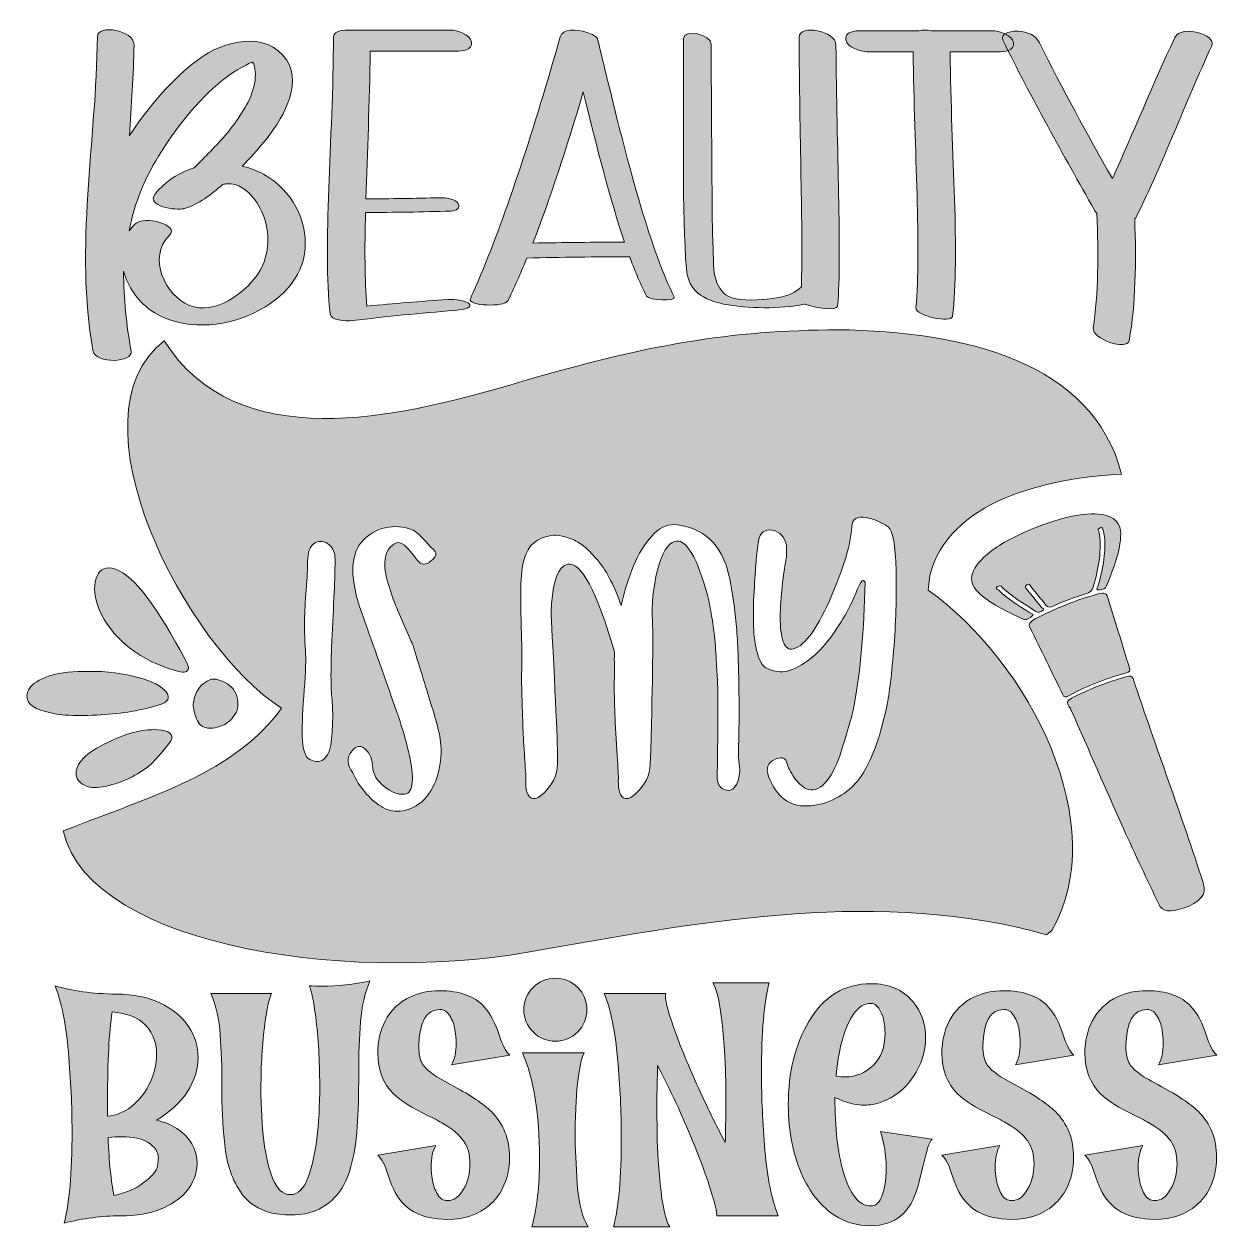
# Model space of a CAD drawing. Header units: inches. Extents: x 139 to 939, y -941 to -135.
import ezdxf

# ---------------------------------------------------------------- set-up
doc = ezdxf.new("R2010")
doc.units = ezdxf.units.IN
doc.header["$MEASUREMENT"] = 0
doc.layers.add('Layer 1', color=7, linetype='Continuous')

# ---------------------------------------------------------------- blocks, each defined once
blk = doc.blocks.new('block 3')
at = {"layer": 'Layer 1', "true_color": 0xbe1e2f}
h = blk.add_hatch(color=242, dxfattribs=at)
h.dxf.hatch_style = 2
edge = h.paths.add_edge_path()
edge.add_spline(control_points=[(819.78, -471.54), (827.55, -468.56), (838.02, -464.97), (848.63, -463.72), (865.4, -461.73), (874.56, -466.14), (874.48, -476.7), (874.4, -487.86), (869.57, -499.74), (864.94, -511.58), (864.13, -513.65), (862.29, -513.8), (860.24, -514.13), (857.2, -514.62), (858.84, -512.87), (859.09, -512.03), (862.63, -499.69), (865, -487.6), (863.23, -476.38), (863.11, -475.6), (862.94, -474.83), (862.7, -474.1), (862.45, -473.31), (862.69, -471.86), (860.67, -472.57), (858.56, -473.3), (859.58, -474.36), (859.74, -475.14), (862.1, -486.79), (859.69, -499.46), (856, -512.43), (855.38, -514.6), (854.24, -515.86), (850.76, -516.89), (843.69, -518.98), (836.73, -521.65), (829.99, -524.74), (827.01, -526.11), (825.59, -526), (824.47, -524.56), (821.18, -520.36), (817.73, -516.24), (814.33, -512.09), (813.75, -511.39), (813.86, -509.7), (811.56, -510.88), (809.55, -511.92), (810.85, -512.97), (811.43, -513.7), (814.67, -517.81), (818.1, -521.82), (821.38, -525.9), (821.93, -526.58), (824, -526.96), (821.62, -528.48), (819.31, -529.95), (818.26, -529.03), (817.2, -528.37), (809.41, -523.58), (801.83, -518.65), (795.42, -512.94), (794.71, -512.31), (794.41, -510.41), (791.86, -511.99), (789.84, -513.24), (791.96, -513.86), (792.64, -514.48), (798.77, -520.09), (806.1, -524.91), (813.62, -529.61), (814.56, -530.2), (817.33, -530.37), (814.21, -532.51), (812.04, -533.99), (810.53, -534.56), (808.58, -533.63), (797.62, -528.4), (786.58, -523.23), (778.82, -515.74), (770.88, -508.08), (773.78, -498.86), (787.26, -488.44), (794.42, -482.91), (804.14, -477.75), (819.78, -471.54)], knot_values=[0, 0, 0, 0, 1, 1, 1, 2, 2, 2, 3, 3, 3, 4, 4, 4, 5, 5, 5, 6, 6, 6, 7, 7, 7, 8, 8, 8, 9, 9, 9, 10, 10, 10, 11, 11, 11, 12, 12, 12, 13, 13, 13, 14, 14, 14, 15, 15, 15, 16, 16, 16, 17, 17, 17, 18, 18, 18, 19, 19, 19, 20, 20, 20, 21, 21, 21, 22, 22, 22, 23, 23, 23, 24, 24, 24, 25, 25, 25, 26, 26, 26, 27, 27, 27, 28, 28, 28, 28], degree=3, periodic=1)
at = {"layer": 'Layer 1', "true_color": 0xffffff}
h = blk.add_hatch(color=7, dxfattribs=at)
h.dxf.hatch_style = 2
edge = h.paths.add_edge_path()
edge.add_spline(control_points=[(872.85, -542.07), (875.34, -550.24), (877.77, -558.42), (880.36, -566.54), (880.9, -568.26), (881.12, -569.11), (877.03, -570.22), (864.29, -573.69), (851.93, -578.56), (840.3, -584.85), (836.93, -586.67), (836.38, -586.13), (835.62, -584.54), (828.37, -569.47), (821.11, -554.41), (813.59, -539.46), (812.45, -537.19), (813.45, -535.6), (817.15, -533.67), (830.62, -526.59), (844.65, -521), (859.32, -516.93), (863.5, -515.77), (864.98, -516.53), (865.63, -518.92), (867.76, -526.74), (870.37, -534.38), (872.79, -542.1), (872.81, -542.09), (872.83, -542.08), (872.85, -542.07)], knot_values=[0, 0, 0, 0, 1, 1, 1, 2, 2, 2, 3, 3, 3, 4, 4, 4, 5, 5, 5, 6, 6, 6, 7, 7, 7, 8, 8, 8, 9, 9, 9, 10, 10, 10, 10], degree=3, periodic=1)
h = blk.add_hatch(color=7, dxfattribs=at)
h.dxf.hatch_style = 2
edge = h.paths.add_edge_path()
edge.add_spline(control_points=[(857.34, -579.48), (865.37, -576.39), (871.6, -574.24), (877.95, -572.48), (880.96, -571.66), (882.14, -572.01), (882.71, -573.71), (898.05, -619.71), (915.15, -665.02), (929.91, -711.24), (932.22, -718.48), (927.81, -723.81), (916.25, -727.68), (907.79, -730.52), (902.47, -729.98), (900.26, -725.37), (892.12, -708.4), (884.04, -691.39), (876.33, -674.23), (864.54, -647.99), (853.07, -621.61), (841.46, -595.29), (841.24, -594.78), (840.98, -594.29), (840.69, -593.82), (837.44, -588.66), (837.43, -588.64), (846.88, -584.22), (850.92, -582.32), (855.03, -580.53), (857.34, -579.48)], knot_values=[0, 0, 0, 0, 1, 1, 1, 2, 2, 2, 3, 3, 3, 4, 4, 4, 5, 5, 5, 6, 6, 6, 7, 7, 7, 8, 8, 8, 9, 9, 9, 10, 10, 10, 10], degree=3, periodic=1)
at = {"layer": 'Layer 1', "lineweight": 0}
for points, knots in [([(819.78, -471.54), (827.55, -468.56), (838.02, -464.97), (848.63, -463.72), (865.4, -461.73), (874.56, -466.14), (874.48, -476.7), (874.4, -487.86), (869.57, -499.74), (864.94, -511.58), (864.13, -513.65), (862.29, -513.8), (860.24, -514.13), (857.2, -514.62), (858.84, -512.87), (859.09, -512.03), (862.63, -499.69), (865, -487.6), (863.23, -476.38), (863.11, -475.6), (862.94, -474.83), (862.7, -474.1), (862.45, -473.31), (862.69, -471.86), (860.67, -472.57), (858.56, -473.3), (859.58, -474.36), (859.74, -475.14), (862.1, -486.79), (859.69, -499.46), (856, -512.43), (855.38, -514.6), (854.24, -515.86), (850.76, -516.89), (843.69, -518.98), (836.73, -521.65), (829.99, -524.74), (827.01, -526.11), (825.59, -526), (824.47, -524.56), (821.18, -520.36), (817.73, -516.24), (814.33, -512.09), (813.75, -511.39), (813.86, -509.7), (811.56, -510.88), (809.55, -511.92), (810.85, -512.97), (811.43, -513.7), (814.67, -517.81), (818.1, -521.82), (821.38, -525.9), (821.93, -526.58), (824, -526.96), (821.62, -528.48), (819.31, -529.95), (818.26, -529.03), (817.2, -528.37), (809.41, -523.58), (801.83, -518.65), (795.42, -512.94), (794.71, -512.31), (794.41, -510.41), (791.86, -511.99), (789.84, -513.24), (791.96, -513.86), (792.64, -514.48), (798.77, -520.09), (806.1, -524.91), (813.62, -529.61), (814.56, -530.2), (817.33, -530.37), (814.21, -532.51), (812.04, -533.99), (810.53, -534.56), (808.58, -533.63), (797.62, -528.4), (786.58, -523.23), (778.82, -515.74), (770.88, -508.08), (773.78, -498.86), (787.26, -488.44), (794.42, -482.91), (804.14, -477.75), (819.78, -471.54)], [0, 0, 0, 0, 1, 1, 1, 2, 2, 2, 3, 3, 3, 4, 4, 4, 5, 5, 5, 6, 6, 6, 7, 7, 7, 8, 8, 8, 9, 9, 9, 10, 10, 10, 11, 11, 11, 12, 12, 12, 13, 13, 13, 14, 14, 14, 15, 15, 15, 16, 16, 16, 17, 17, 17, 18, 18, 18, 19, 19, 19, 20, 20, 20, 21, 21, 21, 22, 22, 22, 23, 23, 23, 24, 24, 24, 25, 25, 25, 26, 26, 26, 27, 27, 27, 28, 28, 28, 28]), ([(872.85, -542.07), (875.34, -550.24), (877.77, -558.42), (880.36, -566.54), (880.9, -568.26), (881.12, -569.11), (877.03, -570.22), (864.29, -573.69), (851.93, -578.56), (840.3, -584.85), (836.93, -586.67), (836.38, -586.13), (835.62, -584.54), (828.37, -569.47), (821.11, -554.41), (813.59, -539.46), (812.45, -537.19), (813.45, -535.6), (817.15, -533.67), (830.62, -526.59), (844.65, -521), (859.32, -516.93), (863.5, -515.77), (864.98, -516.53), (865.63, -518.92), (867.76, -526.74), (870.37, -534.38), (872.79, -542.1), (872.81, -542.09), (872.83, -542.08), (872.85, -542.07)], [0, 0, 0, 0, 1, 1, 1, 2, 2, 2, 3, 3, 3, 4, 4, 4, 5, 5, 5, 6, 6, 6, 7, 7, 7, 8, 8, 8, 9, 9, 9, 10, 10, 10, 10]), ([(857.34, -579.48), (865.37, -576.39), (871.6, -574.24), (877.95, -572.48), (880.96, -571.66), (882.14, -572.01), (882.71, -573.71), (898.05, -619.71), (915.15, -665.02), (929.91, -711.24), (932.22, -718.48), (927.81, -723.81), (916.25, -727.68), (907.79, -730.52), (902.47, -729.98), (900.26, -725.37), (892.12, -708.4), (884.04, -691.39), (876.33, -674.23), (864.54, -647.99), (853.07, -621.61), (841.46, -595.29), (841.24, -594.78), (840.98, -594.29), (840.69, -593.82), (837.44, -588.66), (837.43, -588.64), (846.88, -584.22), (850.92, -582.32), (855.03, -580.53), (857.34, -579.48)], [0, 0, 0, 0, 1, 1, 1, 2, 2, 2, 3, 3, 3, 4, 4, 4, 5, 5, 5, 6, 6, 6, 7, 7, 7, 8, 8, 8, 9, 9, 9, 10, 10, 10, 10])]:
    blk.add_open_spline(points, degree=3, knots=knots, dxfattribs=at)
blk = doc.blocks.new('block 4')
at = {"layer": 'Layer 1', "true_color": 0x030405}
h = blk.add_hatch(color=178, dxfattribs=at)
h.dxf.hatch_style = 2
edge = h.paths.add_edge_path()
edge.add_spline(control_points=[(327.69, -285.23), (326.36, -305.39), (310.96, -321.27), (289.02, -330.44), (267.8, -339.17), (241.25, -339.27), (223.43, -326.1), (215.73, -320.43), (208.73, -311.01), (205.9, -300.58), (206.25, -318.84), (207.73, -336.72), (211.07, -354.04), (212.63, -361.54), (187.34, -363.39), (185.47, -353.71), (173.01, -285.12), (187.76, -213.31), (188.39, -143.18), (188.4, -134.82), (213.12, -138.91), (212.98, -148.67), (212.63, -169), (211.29, -189.43), (209.87, -209.74), (210.41, -208.92), (210.94, -208.1), (211.49, -207.28), (223.88, -188.98), (238.76, -171.47), (256.09, -158.55), (272.77, -146.1), (301.76, -138.5), (315.37, -159.13), (326.54, -176.17), (311.36, -200.09), (300.27, -213.71), (295.65, -219.41), (290.67, -224.86), (285.44, -230.09), (290.52, -231.27), (295.39, -233.1), (299.85, -235.56), (319.4, -246.4), (328.87, -266.43), (327.69, -285.23)], knot_values=[0, 0, 0, 0, 1, 1, 1, 2, 2, 2, 3, 3, 3, 4, 4, 4, 5, 5, 5, 6, 6, 6, 7, 7, 7, 8, 8, 8, 9, 9, 9, 10, 10, 10, 11, 11, 11, 12, 12, 12, 13, 13, 13, 14, 14, 14, 15, 15, 15, 15], degree=3, periodic=1)
edge = h.paths.add_edge_path()
edge.add_spline(control_points=[(293.23, -251.68), (288.97, -246.41), (282.99, -241.35), (275.18, -241.96), (274.23, -242.04), (273.29, -242.18), (272.35, -242.36), (264.62, -249.2), (256.58, -255.66), (246.31, -258.61), (241.57, -259.98), (220.31, -257.11), (227.2, -248.6), (234.07, -240.15), (243.27, -234.4), (253.21, -231.29), (256.06, -228.48), (258.74, -225.66), (261.23, -223.16), (269.05, -215.33), (276.63, -207.11), (282.85, -198.07), (288.89, -189.32), (295.42, -177.31), (294.18, -166.51), (294.01, -164.97), (293.67, -161.71), (292.41, -160.45), (292.03, -160.51), (291.26, -160.68), (290.04, -161.32), (285.02, -163.91), (280.19, -166.47), (275.61, -169.89), (258.17, -182.92), (243.16, -201.76), (231.33, -220.21), (220.7, -236.81), (213, -254.96), (209.77, -273.51), (210.83, -271.97), (212.05, -270.48), (213.48, -269.07), (220.14, -262.53), (243.69, -269.77), (236.82, -276.41), (221.61, -291.26), (233.96, -316.86), (250.11, -323.45), (267.08, -330.5), (287.13, -314.83), (295.44, -303.25), (305.84, -288.34), (305.06, -266.63), (293.23, -251.68)], knot_values=[0, 0, 0, 0, 1, 1, 1, 2, 2, 2, 3, 3, 3, 4, 4, 4, 5, 5, 5, 6, 6, 6, 7, 7, 7, 8, 8, 8, 9, 9, 9, 10, 10, 10, 11, 11, 11, 12, 12, 12, 13, 13, 13, 14, 14, 14, 15, 15, 15, 16, 16, 16, 17, 17, 17, 18, 18, 18, 18], degree=3, periodic=1)
h = blk.add_hatch(color=178, dxfattribs=at)
h.dxf.hatch_style = 2
edge = h.paths.add_edge_path()
edge.add_spline(control_points=[(683.58, -148.88), (683.93, -218.92), (687.58, -287.99), (684.7, -323.88), (684.42, -327.16), (669.42, -325.52), (662.93, -322.56), (662.72, -322.61), (662.52, -322.66), (662.32, -322.71), (646.87, -325.92), (624.33, -325.72), (608.19, -322.53), (590.5, -319.01), (584.21, -310.38), (583.3, -298.93), (580.33, -261.85), (581.47, -203.27), (581.42, -144.5), (581.41, -138.24), (599.91, -141.31), (599.92, -148.62), (599.98, -181.02), (600.25, -213.17), (600.44, -241.59), (600.54, -255.84), (600.48, -269.14), (601.08, -281.08), (601.59, -291.36), (600.69, -301.13), (604.02, -308.88), (605.72, -312.9), (609.15, -317.77), (616.74, -319.14), (624.53, -320.59), (636.41, -319.71), (643.77, -318.45), (651.15, -317.19), (656.94, -314.66), (660.36, -310.9), (661.54, -272.87), (659.02, -208.22), (658.9, -143.39), (658.9, -135.04), (683.54, -139.13), (683.58, -148.88)], knot_values=[0, 0, 0, 0, 1, 1, 1, 2, 2, 2, 3, 3, 3, 4, 4, 4, 5, 5, 5, 6, 6, 6, 7, 7, 7, 8, 8, 8, 9, 9, 9, 10, 10, 10, 11, 11, 11, 12, 12, 12, 13, 13, 13, 14, 14, 14, 15, 15, 15, 15], degree=3, periodic=1)
h = blk.add_hatch(color=178, dxfattribs=at)
h.dxf.hatch_style = 2
edge = h.paths.add_edge_path()
edge.add_spline(control_points=[(935.53, -149.32), (917.67, -187.99), (902.91, -227.61), (885.05, -263.92), (884.75, -264.53), (884.33, -265.04), (883.84, -265.48), (884.91, -294.37), (884.53, -321.96), (880.11, -347.15), (878.8, -353.98), (854.99, -346.09), (856.09, -338.67), (859.44, -315.43), (859.54, -289.37), (858.49, -261.74), (857.87, -261.06), (857.3, -260.35), (856.85, -259.54), (836.16, -222.81), (814.47, -184.45), (795.52, -145.66), (792.96, -140.44), (803.35, -139.37), (805.9, -139.53), (811.47, -139.89), (817.52, -142.27), (820.1, -147.47), (835.2, -178.11), (852.08, -208.6), (868.85, -238.42), (882.9, -207.9), (895.71, -175.6), (910.78, -143.82), (915.04, -134.98), (938.97, -141.91), (935.53, -149.32)], knot_values=[0, 0, 0, 0, 1, 1, 1, 2, 2, 2, 3, 3, 3, 4, 4, 4, 5, 5, 5, 6, 6, 6, 7, 7, 7, 8, 8, 8, 9, 9, 9, 10, 10, 10, 11, 11, 11, 12, 12, 12, 12], degree=3, periodic=1)
h = blk.add_hatch(color=178, dxfattribs=at)
h.dxf.hatch_style = 2
edge = h.paths.add_edge_path()
edge.add_spline(control_points=[(371.32, -152.95), (370.94, -187.29), (369.33, -221.37), (368.42, -251.96), (384.92, -251.98), (401.43, -251.75), (417.93, -251.26), (421.68, -251.15), (428.35, -251.8), (430.32, -255.06), (432.14, -258.07), (428.94, -260.09), (425.33, -260.21), (406.28, -260.81), (387.22, -261.14), (368.17, -261.17), (367.57, -285.1), (367.55, -306.56), (369.11, -323.9), (387.2, -322.21), (405.31, -320.76), (423.42, -319.54), (427.61, -319.25), (436.98, -320.32), (438.03, -322.92), (439.21, -325.78), (431.72, -326.5), (427.82, -326.83), (405.03, -328.63), (382.27, -330.89), (359.55, -333.62), (354.2, -334.26), (344.98, -333.34), (344.49, -329.2), (339.32, -283.7), (346.42, -213.26), (346.72, -143.17), (346.74, -138.97), (354.8, -138.88), (357.19, -138.88), (379.83, -138.88), (402.48, -138.88), (425.12, -138.88), (429.25, -138.88), (438.43, -141.76), (439.26, -146.83), (440.18, -152.5), (432.69, -152.95), (428.82, -152.95), (409.65, -152.95), (390.48, -152.95), (371.32, -152.95)], knot_values=[0, 0, 0, 0, 1, 1, 1, 2, 2, 2, 3, 3, 3, 4, 4, 4, 5, 5, 5, 6, 6, 6, 7, 7, 7, 8, 8, 8, 9, 9, 9, 10, 10, 10, 11, 11, 11, 12, 12, 12, 13, 13, 13, 14, 14, 14, 15, 15, 15, 16, 16, 16, 17, 17, 17, 17], degree=3, periodic=1)
h = blk.add_hatch(color=178, dxfattribs=at)
h.dxf.hatch_style = 2
edge = h.paths.add_edge_path()
edge.add_spline(control_points=[(575.14, -317.76), (576.89, -321.11), (558.09, -320.14), (556.51, -317.16), (554.34, -312.94), (552.16, -308.17), (549.98, -302.92), (548.41, -299.12), (546.84, -295.07), (545.27, -290.79), (522.3, -290.89), (499.33, -291.19), (476.36, -291.7), (471.92, -302.56), (467.63, -312.19), (463.64, -320.33), (461.34, -324.89), (436.36, -323.84), (438.49, -318.97), (440.7, -314.01), (443.02, -308.63), (445.42, -302.85), (462.26, -263.01), (481.72, -203.67), (498.68, -143.43), (500.23, -138.03), (509.67, -137.9), (516.47, -140.5), (520.08, -141.36), (523.33, -143.19), (523.94, -145.68), (526.06, -154.4), (528.16, -163.11), (530.27, -171.74), (544.8, -232.12), (560.14, -288.48), (575.14, -317.76)], knot_values=[0, 0, 0, 0, 1, 1, 1, 2, 2, 2, 3, 3, 3, 4, 4, 4, 5, 5, 5, 6, 6, 6, 7, 7, 7, 8, 8, 8, 9, 9, 9, 10, 10, 10, 11, 11, 11, 12, 12, 12, 12], degree=3, periodic=1)
edge = h.paths.add_edge_path()
edge.add_spline(control_points=[(541.82, -281.01), (532.36, -253.21), (523.23, -217.74), (514.17, -180.34), (503.11, -217.76), (491.51, -253.2), (480.38, -281.64), (500.86, -281.3), (521.35, -281.09), (541.82, -281.01)], knot_values=[0, 0, 0, 0, 1, 1, 1, 2, 2, 2, 3, 3, 3, 3], degree=3, periodic=1)
h = blk.add_hatch(color=178, dxfattribs=at)
h.dxf.hatch_style = 2
edge = h.paths.add_edge_path()
edge.add_spline(control_points=[(802.56, -147.26), (803.57, -152.94), (796.1, -153.39), (792.23, -153.39), (781.5, -153.39), (770.76, -153.39), (760.03, -153.39), (760.84, -221.93), (766.74, -289.46), (761.64, -330.8), (760.97, -335.67), (736.62, -330.55), (737.14, -325.02), (740.85, -285.6), (736.03, -220.08), (735.35, -153.38), (724.99, -153.38), (714.63, -153.38), (704.27, -153.38), (700.14, -153.38), (690.93, -150.51), (690.07, -145.44), (689.11, -139.76), (696.59, -139.32), (700.46, -139.32), (713.4, -139.32), (726.35, -139.32), (739.29, -139.32), (741.54, -138.73), (744.47, -138.76), (747.43, -139.32), (761.08, -139.32), (774.72, -139.32), (788.37, -139.32), (792.5, -139.32), (801.67, -142.19), (802.56, -147.26)], knot_values=[0, 0, 0, 0, 1, 1, 1, 2, 2, 2, 3, 3, 3, 4, 4, 4, 5, 5, 5, 6, 6, 6, 7, 7, 7, 8, 8, 8, 9, 9, 9, 10, 10, 10, 11, 11, 11, 12, 12, 12, 12], degree=3, periodic=1)
at = {"layer": 'Layer 1', "lineweight": 0}
for points, knots in [([(327.69, -285.23), (326.36, -305.39), (310.96, -321.27), (289.02, -330.44), (267.8, -339.17), (241.25, -339.27), (223.43, -326.1), (215.73, -320.43), (208.73, -311.01), (205.9, -300.58), (206.25, -318.84), (207.73, -336.72), (211.07, -354.04), (212.63, -361.54), (187.34, -363.39), (185.47, -353.71), (173.01, -285.12), (187.76, -213.31), (188.39, -143.18), (188.4, -134.82), (213.12, -138.91), (212.98, -148.67), (212.63, -169), (211.29, -189.43), (209.87, -209.74), (210.41, -208.92), (210.94, -208.1), (211.49, -207.28), (223.88, -188.98), (238.76, -171.47), (256.09, -158.55), (272.77, -146.1), (301.76, -138.5), (315.37, -159.13), (326.54, -176.17), (311.36, -200.09), (300.27, -213.71), (295.65, -219.41), (290.67, -224.86), (285.44, -230.09), (290.52, -231.27), (295.39, -233.1), (299.85, -235.56), (319.4, -246.4), (328.87, -266.43), (327.69, -285.23)], [0, 0, 0, 0, 1, 1, 1, 2, 2, 2, 3, 3, 3, 4, 4, 4, 5, 5, 5, 6, 6, 6, 7, 7, 7, 8, 8, 8, 9, 9, 9, 10, 10, 10, 11, 11, 11, 12, 12, 12, 13, 13, 13, 14, 14, 14, 15, 15, 15, 15]), ([(683.58, -148.88), (683.93, -218.92), (687.58, -287.99), (684.7, -323.88), (684.42, -327.16), (669.42, -325.52), (662.93, -322.56), (662.72, -322.61), (662.52, -322.66), (662.32, -322.71), (646.87, -325.92), (624.33, -325.72), (608.19, -322.53), (590.5, -319.01), (584.21, -310.38), (583.3, -298.93), (580.33, -261.85), (581.47, -203.27), (581.42, -144.5), (581.41, -138.24), (599.91, -141.31), (599.92, -148.62), (599.98, -181.02), (600.25, -213.17), (600.44, -241.59), (600.54, -255.84), (600.48, -269.14), (601.08, -281.08), (601.59, -291.36), (600.69, -301.13), (604.02, -308.88), (605.72, -312.9), (609.15, -317.77), (616.74, -319.14), (624.53, -320.59), (636.41, -319.71), (643.77, -318.45), (651.15, -317.19), (656.94, -314.66), (660.36, -310.9), (661.54, -272.87), (659.02, -208.22), (658.9, -143.39), (658.9, -135.04), (683.54, -139.13), (683.58, -148.88)], [0, 0, 0, 0, 1, 1, 1, 2, 2, 2, 3, 3, 3, 4, 4, 4, 5, 5, 5, 6, 6, 6, 7, 7, 7, 8, 8, 8, 9, 9, 9, 10, 10, 10, 11, 11, 11, 12, 12, 12, 13, 13, 13, 14, 14, 14, 15, 15, 15, 15]), ([(935.53, -149.32), (917.67, -187.99), (902.91, -227.61), (885.05, -263.92), (884.75, -264.53), (884.33, -265.04), (883.84, -265.48), (884.91, -294.37), (884.53, -321.96), (880.11, -347.15), (878.8, -353.98), (854.99, -346.09), (856.09, -338.67), (859.44, -315.43), (859.54, -289.37), (858.49, -261.74), (857.87, -261.06), (857.3, -260.35), (856.85, -259.54), (836.16, -222.81), (814.47, -184.45), (795.52, -145.66), (792.96, -140.44), (803.35, -139.37), (805.9, -139.53), (811.47, -139.89), (817.52, -142.27), (820.1, -147.47), (835.2, -178.11), (852.08, -208.6), (868.85, -238.42), (882.9, -207.9), (895.71, -175.6), (910.78, -143.82), (915.04, -134.98), (938.97, -141.91), (935.53, -149.32)], [0, 0, 0, 0, 1, 1, 1, 2, 2, 2, 3, 3, 3, 4, 4, 4, 5, 5, 5, 6, 6, 6, 7, 7, 7, 8, 8, 8, 9, 9, 9, 10, 10, 10, 11, 11, 11, 12, 12, 12, 12]), ([(371.32, -152.95), (370.94, -187.29), (369.33, -221.37), (368.42, -251.96), (384.92, -251.98), (401.43, -251.75), (417.93, -251.26), (421.68, -251.15), (428.35, -251.8), (430.32, -255.06), (432.14, -258.07), (428.94, -260.09), (425.33, -260.21), (406.28, -260.81), (387.22, -261.14), (368.17, -261.17), (367.57, -285.1), (367.55, -306.56), (369.11, -323.9), (387.2, -322.21), (405.31, -320.76), (423.42, -319.54), (427.61, -319.25), (436.98, -320.32), (438.03, -322.92), (439.21, -325.78), (431.72, -326.5), (427.82, -326.83), (405.03, -328.63), (382.27, -330.89), (359.55, -333.62), (354.2, -334.26), (344.98, -333.34), (344.49, -329.2), (339.32, -283.7), (346.42, -213.26), (346.72, -143.17), (346.74, -138.97), (354.8, -138.88), (357.19, -138.88), (379.83, -138.88), (402.48, -138.88), (425.12, -138.88), (429.25, -138.88), (438.43, -141.76), (439.26, -146.83), (440.18, -152.5), (432.69, -152.95), (428.82, -152.95), (409.65, -152.95), (390.48, -152.95), (371.32, -152.95)], [0, 0, 0, 0, 1, 1, 1, 2, 2, 2, 3, 3, 3, 4, 4, 4, 5, 5, 5, 6, 6, 6, 7, 7, 7, 8, 8, 8, 9, 9, 9, 10, 10, 10, 11, 11, 11, 12, 12, 12, 13, 13, 13, 14, 14, 14, 15, 15, 15, 16, 16, 16, 17, 17, 17, 17]), ([(575.14, -317.76), (576.89, -321.11), (558.09, -320.14), (556.51, -317.16), (554.34, -312.94), (552.16, -308.17), (549.98, -302.92), (548.41, -299.12), (546.84, -295.07), (545.27, -290.79), (522.3, -290.89), (499.33, -291.19), (476.36, -291.7), (471.92, -302.56), (467.63, -312.19), (463.64, -320.33), (461.34, -324.89), (436.36, -323.84), (438.49, -318.97), (440.7, -314.01), (443.02, -308.63), (445.42, -302.85), (462.26, -263.01), (481.72, -203.67), (498.68, -143.43), (500.23, -138.03), (509.67, -137.9), (516.47, -140.5), (520.08, -141.36), (523.33, -143.19), (523.94, -145.68), (526.06, -154.4), (528.16, -163.11), (530.27, -171.74), (544.8, -232.12), (560.14, -288.48), (575.14, -317.76)], [0, 0, 0, 0, 1, 1, 1, 2, 2, 2, 3, 3, 3, 4, 4, 4, 5, 5, 5, 6, 6, 6, 7, 7, 7, 8, 8, 8, 9, 9, 9, 10, 10, 10, 11, 11, 11, 12, 12, 12, 12]), ([(802.56, -147.26), (803.57, -152.94), (796.1, -153.39), (792.23, -153.39), (781.5, -153.39), (770.76, -153.39), (760.03, -153.39), (760.84, -221.93), (766.74, -289.46), (761.64, -330.8), (760.97, -335.67), (736.62, -330.55), (737.14, -325.02), (740.85, -285.6), (736.03, -220.08), (735.35, -153.38), (724.99, -153.38), (714.63, -153.38), (704.27, -153.38), (700.14, -153.38), (690.93, -150.51), (690.07, -145.44), (689.11, -139.76), (696.59, -139.32), (700.46, -139.32), (713.4, -139.32), (726.35, -139.32), (739.29, -139.32), (741.54, -138.73), (744.47, -138.76), (747.43, -139.32), (761.08, -139.32), (774.72, -139.32), (788.37, -139.32), (792.5, -139.32), (801.67, -142.19), (802.56, -147.26)], [0, 0, 0, 0, 1, 1, 1, 2, 2, 2, 3, 3, 3, 4, 4, 4, 5, 5, 5, 6, 6, 6, 7, 7, 7, 8, 8, 8, 9, 9, 9, 10, 10, 10, 11, 11, 11, 12, 12, 12, 12]), ([(293.23, -251.68), (288.97, -246.41), (282.99, -241.35), (275.18, -241.96), (274.23, -242.04), (273.29, -242.18), (272.35, -242.36), (264.62, -249.2), (256.58, -255.66), (246.31, -258.61), (241.57, -259.98), (220.31, -257.11), (227.2, -248.6), (234.07, -240.15), (243.27, -234.4), (253.21, -231.29), (256.06, -228.48), (258.74, -225.66), (261.23, -223.16), (269.05, -215.33), (276.63, -207.11), (282.85, -198.07), (288.89, -189.32), (295.42, -177.31), (294.18, -166.51), (294.01, -164.97), (293.67, -161.71), (292.41, -160.45), (292.03, -160.51), (291.26, -160.68), (290.04, -161.32), (285.02, -163.91), (280.19, -166.47), (275.61, -169.89), (258.17, -182.92), (243.16, -201.76), (231.33, -220.21), (220.7, -236.81), (213, -254.96), (209.77, -273.51), (210.83, -271.97), (212.05, -270.48), (213.48, -269.07), (220.14, -262.53), (243.69, -269.77), (236.82, -276.41), (221.61, -291.26), (233.96, -316.86), (250.11, -323.45), (267.08, -330.5), (287.13, -314.83), (295.44, -303.25), (305.84, -288.34), (305.06, -266.63), (293.23, -251.68)], [0, 0, 0, 0, 1, 1, 1, 2, 2, 2, 3, 3, 3, 4, 4, 4, 5, 5, 5, 6, 6, 6, 7, 7, 7, 8, 8, 8, 9, 9, 9, 10, 10, 10, 11, 11, 11, 12, 12, 12, 13, 13, 13, 14, 14, 14, 15, 15, 15, 16, 16, 16, 17, 17, 17, 18, 18, 18, 18]), ([(541.82, -281.01), (532.36, -253.21), (523.23, -217.74), (514.17, -180.34), (503.11, -217.76), (491.51, -253.2), (480.38, -281.64), (500.86, -281.3), (521.35, -281.09), (541.82, -281.01)], [0, 0, 0, 0, 1, 1, 1, 2, 2, 2, 3, 3, 3, 3])]:
    blk.add_open_spline(points, degree=3, knots=knots, dxfattribs=at)
blk = doc.blocks.new('block 5')
at = {"layer": 'Layer 1', "true_color": 0x030405}
h = blk.add_hatch(color=178, dxfattribs=at)
h.dxf.hatch_style = 2
edge = h.paths.add_edge_path()
edge.add_spline(control_points=[(166.09, -938.84), (169.64, -926.14), (171.42, -905.47), (171.42, -876.82), (171.42, -860.57), (170.6, -843.01), (168.99, -824.15), (167.37, -805.3), (164.39, -790.46), (160.05, -779.65), (171.18, -783.12), (184.91, -784.98), (201.24, -785.21), (212.68, -785.37), (222.35, -787.31), (230.24, -791.01), (238.92, -795.2), (245.37, -800.52), (249.59, -806.99), (253.81, -813.46), (255.92, -820.37), (255.92, -827.71), (255.92, -835.6), (253.48, -843.33), (248.59, -850.9), (243.93, -858.09), (237.06, -864.4), (227.99, -869.84), (233.2, -870.87), (237.77, -872.68), (241.72, -875.29), (250.72, -881.28), (255.21, -889.18), (255.21, -898.96), (255.21, -905.74), (252.69, -912.1), (247.64, -918.01), (243.61, -922.67), (237.97, -926.48), (230.71, -929.44), (223.45, -932.39), (214.54, -933.87), (203.96, -933.87), (191.34, -933.87), (178.71, -935.53), (166.09, -938.84)], knot_values=[0, 0, 0, 0, 1, 1, 1, 2, 2, 2, 3, 3, 3, 4, 4, 4, 5, 5, 5, 6, 6, 6, 7, 7, 7, 8, 8, 8, 9, 9, 9, 10, 10, 10, 11, 11, 11, 12, 12, 12, 13, 13, 13, 14, 14, 14, 15, 15, 15, 15], degree=3, periodic=1)
edge = h.paths.add_edge_path()
edge.add_spline(control_points=[(195.21, -867.12), (201.04, -866.57), (206.29, -864.44), (210.95, -860.73), (216.79, -856.07), (221.11, -850.53), (223.91, -844.1), (226.71, -837.67), (228.11, -831.61), (228.11, -825.93), (228.11, -816.62), (224.83, -809.28), (218.29, -803.92), (213.55, -800.05), (206.88, -797.8), (198.28, -797.17), (196.23, -810.9), (195.21, -830.35), (195.21, -855.52), (195.21, -855.52), (195.21, -867.12), (195.21, -867.12)], knot_values=[0, 0, 0, 0, 1, 1, 1, 2, 2, 2, 3, 3, 3, 4, 4, 4, 5, 5, 5, 6, 6, 6, 7, 7, 7, 7], degree=3, periodic=1)
edge = h.paths.add_edge_path()
edge.add_spline(control_points=[(199.47, -920.26), (207.59, -918.53), (214.14, -915.73), (219.11, -911.86), (225.11, -907.28), (228.31, -903.55), (228.7, -900.67), (229.09, -897.79), (229.29, -896.08), (229.29, -895.53), (229.29, -891.11), (226.89, -887.44), (222.07, -884.52), (218.13, -882.07), (212.33, -880.85), (204.67, -880.85), (201.99, -880.85), (199.03, -881.01), (195.8, -881.32), (195.8, -881.32), (195.56, -881.32), (195.56, -881.32), (196.27, -897.73), (197.57, -910.72), (199.47, -920.26)], knot_values=[0, 0, 0, 0, 1, 1, 1, 2, 2, 2, 3, 3, 3, 4, 4, 4, 5, 5, 5, 6, 6, 6, 7, 7, 7, 8, 8, 8, 8], degree=3, periodic=1)
h = blk.add_hatch(color=178, dxfattribs=at)
h.dxf.hatch_style = 2
edge = h.paths.add_edge_path()
edge.add_spline(control_points=[(318.77, -933.28), (312.54, -933.28), (307.57, -932.73), (303.86, -931.62), (296.36, -929.5), (290.56, -925.83), (286.46, -920.62), (279.75, -912.26), (275.61, -901.52), (274.03, -888.42), (272.61, -877.06), (271.9, -865.15), (271.9, -852.68), (271.9, -852.68), (271.9, -847), (271.9, -847), (271.9, -834.22), (271.53, -822.72), (270.78, -812.5), (270.03, -802.28), (267.96, -793.07), (264.56, -784.86), (264.56, -784.86), (305.16, -784.86), (305.16, -784.86), (303.5, -788.33), (302, -795.08), (300.66, -805.1), (298.93, -818.67), (298.06, -833.07), (298.06, -848.3), (298.06, -875.29), (300.66, -895.37), (305.87, -908.54), (308.71, -915.96), (312.66, -919.67), (317.71, -919.67), (322.84, -919.67), (326.86, -915.76), (329.78, -907.95), (334.91, -894.15), (337.47, -873.59), (337.47, -846.29), (337.47, -830.03), (336.57, -814.73), (334.75, -800.36), (333.49, -790.03), (332.03, -783.12), (330.37, -779.65), (333.13, -779.81), (335.93, -779.89), (338.78, -779.89), (349.51, -779.89), (360.28, -778.7), (371.09, -776.34), (367.69, -784.46), (365.6, -793.64), (364.81, -803.86), (364.03, -814.07), (363.63, -825.73), (363.63, -838.83), (363.63, -852.56), (363.31, -864.36), (362.68, -874.22), (361.97, -885.27), (360.2, -895.25), (357.36, -904.17), (353.17, -917.03), (345.76, -925.71), (335.11, -930.21), (330.45, -932.18), (325.01, -933.2), (318.77, -933.28)], knot_values=[0, 0, 0, 0, 1, 1, 1, 2, 2, 2, 3, 3, 3, 4, 4, 4, 5, 5, 5, 6, 6, 6, 7, 7, 7, 8, 8, 8, 9, 9, 9, 10, 10, 10, 11, 11, 11, 12, 12, 12, 13, 13, 13, 14, 14, 14, 15, 15, 15, 16, 16, 16, 17, 17, 17, 18, 18, 18, 19, 19, 19, 20, 20, 20, 21, 21, 21, 22, 22, 22, 23, 23, 23, 24, 24, 24, 24], degree=3, periodic=1)
h = blk.add_hatch(color=178, dxfattribs=at)
h.dxf.hatch_style = 2
edge = h.paths.add_edge_path()
edge.add_spline(control_points=[(517.38, -941.33), (517.38, -941.33), (479.62, -941.33), (479.62, -941.33), (483.1, -929.26), (484.83, -913.83), (484.83, -895.05), (484.83, -865.7), (481.04, -842.19), (473.47, -824.51), (473.47, -824.51), (514.66, -824.51), (514.66, -824.51), (511.97, -830.51), (510.2, -841.71), (509.33, -858.12), (508.94, -865.15), (508.74, -872.17), (508.74, -879.19), (508.74, -888.58), (509.21, -899.73), (510.16, -912.63), (511.11, -925.53), (513.51, -935.1), (517.38, -941.33)], knot_values=[0, 0, 0, 0, 1, 1, 1, 2, 2, 2, 3, 3, 3, 4, 4, 4, 5, 5, 5, 6, 6, 6, 7, 7, 7, 8, 8, 8, 8], degree=3, periodic=1)
edge = h.paths.add_edge_path()
edge.add_spline(control_points=[(495.48, -816.82), (489.64, -816.82), (484.65, -814.74), (480.51, -810.6), (476.37, -806.46), (474.3, -801.47), (474.3, -795.63), (474.3, -789.79), (476.37, -784.82), (480.51, -780.72), (484.65, -776.61), (489.64, -774.56), (495.48, -774.56), (501.32, -774.56), (506.3, -776.61), (510.4, -780.72), (514.5, -784.82), (516.55, -789.79), (516.55, -795.63), (516.55, -801.47), (514.5, -806.46), (510.4, -810.6), (506.3, -814.74), (501.32, -816.82), (495.48, -816.82)], knot_values=[0, 0, 0, 0, 1, 1, 1, 2, 2, 2, 3, 3, 3, 4, 4, 4, 5, 5, 5, 6, 6, 6, 7, 7, 7, 8, 8, 8, 8], degree=3, periodic=1)
h = blk.add_hatch(color=178, dxfattribs=at)
h.dxf.hatch_style = 2
edge = h.paths.add_edge_path()
edge.add_spline(control_points=[(572.18, -941.33), (572.18, -941.33), (534.42, -941.33), (534.42, -941.33), (537.9, -928.63), (539.63, -908.31), (539.63, -880.37), (539.63, -864.44), (538.82, -847.22), (537.21, -828.71), (535.59, -810.21), (532.61, -795.59), (528.27, -784.86), (528.27, -784.86), (569.46, -784.86), (569.46, -784.86), (569.3, -785.33), (569.22, -785.92), (569.22, -786.63), (569.22, -790.66), (571.59, -799.14), (576.32, -812.08), (581.06, -825.02), (587.65, -840.41), (596.09, -858.24), (600.43, -867.55), (604.85, -876.39), (609.35, -884.75), (609.58, -876.87), (609.7, -868.58), (609.7, -859.9), (609.7, -858.56), (609.68, -853.05), (609.64, -843.39), (609.6, -833.72), (608.87, -821.51), (607.45, -806.76), (606.03, -792), (603.9, -782.3), (601.06, -777.64), (601.06, -777.64), (638.82, -777.64), (638.82, -777.64), (635.34, -790.42), (633.61, -810.74), (633.61, -838.59), (633.61, -854.53), (634.4, -871.72), (635.98, -890.14), (637.56, -908.56), (640.51, -923.14), (644.85, -933.87), (644.85, -933.87), (603.66, -933.87), (603.66, -933.87), (603.66, -929.61), (601.1, -920.26), (595.97, -905.82), (590.84, -891.38), (584.33, -875.56), (576.44, -858.36), (572.34, -849.44), (568.2, -841), (564.01, -833.03), (563.7, -841.24), (563.54, -849.88), (563.54, -858.95), (563.54, -860.29), (563.56, -865.82), (563.6, -875.52), (563.64, -885.23), (564.35, -897.48), (565.73, -912.27), (567.11, -927.07), (569.26, -936.76), (572.18, -941.33)], knot_values=[0, 0, 0, 0, 1, 1, 1, 2, 2, 2, 3, 3, 3, 4, 4, 4, 5, 5, 5, 6, 6, 6, 7, 7, 7, 8, 8, 8, 9, 9, 9, 10, 10, 10, 11, 11, 11, 12, 12, 12, 13, 13, 13, 14, 14, 14, 15, 15, 15, 16, 16, 16, 17, 17, 17, 18, 18, 18, 19, 19, 19, 20, 20, 20, 21, 21, 21, 22, 22, 22, 23, 23, 23, 24, 24, 24, 25, 25, 25, 25], degree=3, periodic=1)
h = blk.add_hatch(color=178, dxfattribs=at)
h.dxf.hatch_style = 2
edge = h.paths.add_edge_path()
edge.add_spline(control_points=[(706.99, -940.5), (697.76, -940.5), (689.67, -938.21), (682.73, -933.64), (673.97, -927.88), (666.95, -919.43), (661.66, -908.31), (654.95, -894.11), (651.6, -877.81), (651.6, -859.43), (651.6, -837.57), (656.22, -818.95), (665.45, -803.56), (675.47, -786.68), (689.32, -778.23), (706.99, -778.23), (718.99, -778.23), (728.34, -782.22), (735.04, -790.18), (740.8, -797.13), (743.68, -805.18), (743.68, -814.33), (743.68, -823.64), (740.9, -832.44), (735.34, -840.73), (729.78, -849.01), (722.42, -854.73), (713.26, -857.89), (709.87, -859.07), (706.36, -859.66), (702.73, -859.66), (696.5, -859.66), (689.87, -857.97), (682.85, -854.57), (682.85, -874.85), (684.7, -891.38), (688.41, -904.17), (692.83, -919.55), (699.02, -927.24), (706.99, -927.24), (709.91, -927.24), (712.2, -925.47), (713.86, -921.92), (716.06, -917.19), (717.17, -910.52), (717.17, -901.92), (717.17, -893), (715.91, -884.8), (713.38, -877.3), (713.38, -877.3), (748.06, -882.51), (748.06, -882.51), (746.48, -883.85), (744.83, -888.23), (743.09, -895.64), (741.35, -903.06), (739.85, -909.14), (738.59, -913.87), (733.78, -931.62), (723.25, -940.5), (706.99, -940.5)], knot_values=[0, 0, 0, 0, 1, 1, 1, 2, 2, 2, 3, 3, 3, 4, 4, 4, 5, 5, 5, 6, 6, 6, 7, 7, 7, 8, 8, 8, 9, 9, 9, 10, 10, 10, 11, 11, 11, 12, 12, 12, 13, 13, 13, 14, 14, 14, 15, 15, 15, 16, 16, 16, 17, 17, 17, 18, 18, 18, 19, 19, 19, 20, 20, 20, 20], degree=3, periodic=1)
edge = h.paths.add_edge_path()
edge.add_spline(control_points=[(689.95, -840.73), (696.89, -840.73), (703.05, -838.16), (708.41, -833.03), (713.78, -827.9), (716.46, -820.72), (716.46, -811.49), (716.46, -805.81), (715.53, -801.06), (713.68, -797.23), (711.82, -793.4), (709.6, -791.49), (706.99, -791.49), (702.57, -791.49), (698.78, -793.72), (695.63, -798.18), (692.47, -802.63), (689.89, -808.51), (687.88, -815.81), (685.86, -823.11), (684.46, -831.22), (683.68, -840.13), (685.88, -840.53), (687.97, -840.73), (689.95, -840.73)], knot_values=[0, 0, 0, 0, 1, 1, 1, 2, 2, 2, 3, 3, 3, 4, 4, 4, 5, 5, 5, 6, 6, 6, 7, 7, 7, 8, 8, 8, 8], degree=3, periodic=1)
h = blk.add_hatch(color=178, dxfattribs=at)
h.dxf.hatch_style = 2
edge = h.paths.add_edge_path()
edge.add_spline(control_points=[(423.17, -936.24), (405.18, -936.24), (393.06, -929.42), (386.83, -915.76), (385.25, -912.21), (383.95, -908.78), (382.92, -905.47), (381.19, -899.79), (379.02, -895.68), (376.41, -893.16), (376.41, -893.16), (415.35, -886.65), (415.35, -886.65), (413.22, -890.2), (412.16, -895.09), (412.16, -901.32), (412.16, -903.77), (412.44, -906.67), (412.99, -910.02), (413.54, -913.38), (414.68, -916.49), (416.42, -919.37), (418.16, -922.26), (420.4, -923.7), (423.17, -923.7), (427.43, -923.7), (431, -921.15), (433.88, -916.06), (436.76, -910.97), (438.2, -905.27), (438.2, -898.96), (438.2, -892.88), (436.78, -887.79), (433.94, -883.69), (431.1, -879.59), (426.6, -875.72), (420.44, -872.09), (417.44, -870.36), (413.89, -868.5), (409.79, -866.53), (399.38, -861.56), (391.76, -856.74), (386.95, -852.09), (379.92, -845.3), (376.41, -836.19), (376.41, -824.75), (376.41, -816.86), (378.03, -809.75), (381.27, -803.44), (385.05, -796.1), (390.74, -790.62), (398.31, -786.99), (403.91, -784.31), (410.46, -782.96), (417.96, -782.96), (431.14, -782.96), (441, -786.48), (447.55, -793.5), (451.81, -798.16), (455.36, -804.94), (458.2, -813.86), (459.94, -819.46), (462.15, -823.52), (464.83, -826.05), (464.83, -826.05), (425.77, -832.56), (425.77, -832.56), (427.9, -829.09), (428.97, -824.15), (428.97, -817.76), (428.97, -815.32), (428.69, -812.44), (428.14, -809.12), (427.59, -805.81), (426.44, -802.71), (424.71, -799.83), (422.97, -796.95), (420.72, -795.51), (417.96, -795.51), (408.96, -795.51), (404.27, -803.68), (403.87, -820.01), (403.87, -825.38), (404.74, -829.44), (406.48, -832.2), (407.9, -834.33), (410.22, -836.58), (413.46, -838.95), (416.38, -841), (421.08, -843.72), (427.55, -847.12), (438.67, -853.03), (447, -858.68), (452.52, -864.04), (460.65, -872.09), (464.71, -882.27), (464.71, -894.58), (464.71, -902.47), (463.09, -909.53), (459.86, -915.76), (457.73, -920.03), (454.89, -923.66), (451.34, -926.65), (444, -933.04), (434.61, -936.24), (423.17, -936.24)], knot_values=[0, 0, 0, 0, 1, 1, 1, 2, 2, 2, 3, 3, 3, 4, 4, 4, 5, 5, 5, 6, 6, 6, 7, 7, 7, 8, 8, 8, 9, 9, 9, 10, 10, 10, 11, 11, 11, 12, 12, 12, 13, 13, 13, 14, 14, 14, 15, 15, 15, 16, 16, 16, 17, 17, 17, 18, 18, 18, 19, 19, 19, 20, 20, 20, 21, 21, 21, 22, 22, 22, 23, 23, 23, 24, 24, 24, 25, 25, 25, 26, 26, 26, 27, 27, 27, 28, 28, 28, 29, 29, 29, 30, 30, 30, 31, 31, 31, 32, 32, 32, 33, 33, 33, 34, 34, 34, 35, 35, 35, 35], degree=3, periodic=1)
h = blk.add_hatch(color=178, dxfattribs=at)
h.dxf.hatch_style = 2
edge = h.paths.add_edge_path()
edge.add_spline(control_points=[(801.32, -936.24), (783.33, -936.24), (771.22, -929.42), (764.99, -915.76), (763.41, -912.21), (762.11, -908.78), (761.08, -905.47), (759.35, -899.79), (757.18, -895.68), (754.57, -893.16), (754.57, -893.16), (793.51, -886.65), (793.51, -886.65), (791.38, -890.2), (790.32, -895.09), (790.32, -901.32), (790.32, -903.77), (790.59, -906.67), (791.15, -910.02), (791.7, -913.38), (792.84, -916.49), (794.58, -919.37), (796.31, -922.26), (798.56, -923.7), (801.32, -923.7), (805.59, -923.7), (809.16, -921.15), (812.04, -916.06), (814.92, -910.97), (816.36, -905.27), (816.36, -898.96), (816.36, -892.88), (814.94, -887.79), (812.1, -883.69), (809.25, -879.59), (804.76, -875.72), (798.6, -872.09), (795.6, -870.36), (792.05, -868.5), (787.95, -866.53), (777.53, -861.56), (769.92, -856.74), (765.11, -852.09), (758.08, -845.3), (754.57, -836.19), (754.57, -824.75), (754.57, -816.86), (756.19, -809.75), (759.43, -803.44), (763.21, -796.1), (768.9, -790.62), (776.47, -786.99), (782.07, -784.31), (788.62, -782.96), (796.12, -782.96), (809.29, -782.96), (819.16, -786.48), (825.71, -793.5), (829.97, -798.16), (833.52, -804.94), (836.36, -813.86), (838.09, -819.46), (840.3, -823.52), (842.99, -826.05), (842.99, -826.05), (803.93, -832.56), (803.93, -832.56), (806.06, -829.09), (807.12, -824.15), (807.12, -817.76), (807.12, -815.32), (806.85, -812.44), (806.3, -809.12), (805.74, -805.81), (804.6, -802.71), (802.86, -799.83), (801.13, -796.95), (798.88, -795.51), (796.12, -795.51), (787.12, -795.51), (782.43, -803.68), (782.03, -820.01), (782.03, -825.38), (782.9, -829.44), (784.64, -832.2), (786.06, -834.33), (788.38, -836.58), (791.62, -838.95), (794.54, -841), (799.23, -843.72), (805.7, -847.12), (816.83, -853.03), (825.15, -858.68), (830.68, -864.04), (838.8, -872.09), (842.87, -882.27), (842.87, -894.58), (842.87, -902.47), (841.25, -909.53), (838.02, -915.76), (835.89, -920.03), (833.04, -923.66), (829.49, -926.65), (822.16, -933.04), (812.76, -936.24), (801.32, -936.24)], knot_values=[0, 0, 0, 0, 1, 1, 1, 2, 2, 2, 3, 3, 3, 4, 4, 4, 5, 5, 5, 6, 6, 6, 7, 7, 7, 8, 8, 8, 9, 9, 9, 10, 10, 10, 11, 11, 11, 12, 12, 12, 13, 13, 13, 14, 14, 14, 15, 15, 15, 16, 16, 16, 17, 17, 17, 18, 18, 18, 19, 19, 19, 20, 20, 20, 21, 21, 21, 22, 22, 22, 23, 23, 23, 24, 24, 24, 25, 25, 25, 26, 26, 26, 27, 27, 27, 28, 28, 28, 29, 29, 29, 30, 30, 30, 31, 31, 31, 32, 32, 32, 33, 33, 33, 34, 34, 34, 35, 35, 35, 35], degree=3, periodic=1)
h = blk.add_hatch(color=178, dxfattribs=at)
h.dxf.hatch_style = 2
edge = h.paths.add_edge_path()
edge.add_spline(control_points=[(897.2, -936.24), (879.21, -936.24), (867.09, -929.42), (860.86, -915.76), (859.28, -912.21), (857.98, -908.78), (856.95, -905.47), (855.22, -899.79), (853.05, -895.68), (850.44, -893.16), (850.44, -893.16), (889.39, -886.65), (889.39, -886.65), (887.25, -890.2), (886.19, -895.09), (886.19, -901.32), (886.19, -903.77), (886.46, -906.67), (887.02, -910.02), (887.57, -913.38), (888.71, -916.49), (890.45, -919.37), (892.18, -922.26), (894.43, -923.7), (897.2, -923.7), (901.46, -923.7), (905.03, -921.15), (907.91, -916.06), (910.79, -910.97), (912.23, -905.27), (912.23, -898.96), (912.23, -892.88), (910.81, -887.79), (907.97, -883.69), (905.13, -879.59), (900.63, -875.72), (894.48, -872.09), (891.47, -870.36), (887.93, -868.5), (883.82, -866.53), (873.41, -861.56), (865.79, -856.74), (860.98, -852.09), (853.96, -845.3), (850.44, -836.19), (850.44, -824.75), (850.44, -816.86), (852.06, -809.75), (855.3, -803.44), (859.09, -796.1), (864.77, -790.62), (872.34, -786.99), (877.94, -784.31), (884.49, -782.96), (891.99, -782.96), (905.17, -782.96), (915.03, -786.48), (921.58, -793.5), (925.84, -798.16), (929.39, -804.94), (932.23, -813.86), (933.97, -819.46), (936.18, -823.52), (938.86, -826.05), (938.86, -826.05), (899.8, -832.56), (899.8, -832.56), (901.93, -829.09), (903, -824.15), (903, -817.76), (903, -815.32), (902.72, -812.44), (902.17, -809.12), (901.62, -805.81), (900.47, -802.71), (898.74, -799.83), (897, -796.95), (894.75, -795.51), (891.99, -795.51), (882.99, -795.51), (878.3, -803.68), (877.91, -820.01), (877.91, -825.38), (878.77, -829.44), (880.51, -832.2), (881.93, -834.33), (884.26, -836.58), (887.49, -838.95), (890.41, -841), (895.11, -843.72), (901.58, -847.12), (912.7, -853.03), (921.03, -858.68), (926.55, -864.04), (934.68, -872.09), (938.74, -882.27), (938.74, -894.58), (938.74, -902.47), (937.12, -909.53), (933.89, -915.76), (931.76, -920.03), (928.92, -923.66), (925.37, -926.65), (918.03, -933.04), (908.64, -936.24), (897.2, -936.24)], knot_values=[0, 0, 0, 0, 1, 1, 1, 2, 2, 2, 3, 3, 3, 4, 4, 4, 5, 5, 5, 6, 6, 6, 7, 7, 7, 8, 8, 8, 9, 9, 9, 10, 10, 10, 11, 11, 11, 12, 12, 12, 13, 13, 13, 14, 14, 14, 15, 15, 15, 16, 16, 16, 17, 17, 17, 18, 18, 18, 19, 19, 19, 20, 20, 20, 21, 21, 21, 22, 22, 22, 23, 23, 23, 24, 24, 24, 25, 25, 25, 26, 26, 26, 27, 27, 27, 28, 28, 28, 29, 29, 29, 30, 30, 30, 31, 31, 31, 32, 32, 32, 33, 33, 33, 34, 34, 34, 35, 35, 35, 35], degree=3, periodic=1)
at = {"layer": 'Layer 1', "lineweight": 0}
for points, knots in [([(166.09, -938.84), (169.64, -926.14), (171.42, -905.47), (171.42, -876.82), (171.42, -860.57), (170.6, -843.01), (168.99, -824.15), (167.37, -805.3), (164.39, -790.46), (160.05, -779.65), (171.18, -783.12), (184.91, -784.98), (201.24, -785.21), (212.68, -785.37), (222.35, -787.31), (230.24, -791.01), (238.92, -795.2), (245.37, -800.52), (249.59, -806.99), (253.81, -813.46), (255.92, -820.37), (255.92, -827.71), (255.92, -835.6), (253.48, -843.33), (248.59, -850.9), (243.93, -858.09), (237.06, -864.4), (227.99, -869.84), (233.2, -870.87), (237.77, -872.68), (241.72, -875.29), (250.72, -881.28), (255.21, -889.18), (255.21, -898.96), (255.21, -905.74), (252.69, -912.1), (247.64, -918.01), (243.61, -922.67), (237.97, -926.48), (230.71, -929.44), (223.45, -932.39), (214.54, -933.87), (203.96, -933.87), (191.34, -933.87), (178.71, -935.53), (166.09, -938.84)], [0, 0, 0, 0, 1, 1, 1, 2, 2, 2, 3, 3, 3, 4, 4, 4, 5, 5, 5, 6, 6, 6, 7, 7, 7, 8, 8, 8, 9, 9, 9, 10, 10, 10, 11, 11, 11, 12, 12, 12, 13, 13, 13, 14, 14, 14, 15, 15, 15, 15]), ([(318.77, -933.28), (312.54, -933.28), (307.57, -932.73), (303.86, -931.62), (296.36, -929.5), (290.56, -925.83), (286.46, -920.62), (279.75, -912.26), (275.61, -901.52), (274.03, -888.42), (272.61, -877.06), (271.9, -865.15), (271.9, -852.68), (271.9, -852.68), (271.9, -847), (271.9, -847), (271.9, -834.22), (271.53, -822.72), (270.78, -812.5), (270.03, -802.28), (267.96, -793.07), (264.56, -784.86), (264.56, -784.86), (305.16, -784.86), (305.16, -784.86), (303.5, -788.33), (302, -795.08), (300.66, -805.1), (298.93, -818.67), (298.06, -833.07), (298.06, -848.3), (298.06, -875.29), (300.66, -895.37), (305.87, -908.54), (308.71, -915.96), (312.66, -919.67), (317.71, -919.67), (322.84, -919.67), (326.86, -915.76), (329.78, -907.95), (334.91, -894.15), (337.47, -873.59), (337.47, -846.29), (337.47, -830.03), (336.57, -814.73), (334.75, -800.36), (333.49, -790.03), (332.03, -783.12), (330.37, -779.65), (333.13, -779.81), (335.93, -779.89), (338.78, -779.89), (349.51, -779.89), (360.28, -778.7), (371.09, -776.34), (367.69, -784.46), (365.6, -793.64), (364.81, -803.86), (364.03, -814.07), (363.63, -825.73), (363.63, -838.83), (363.63, -852.56), (363.31, -864.36), (362.68, -874.22), (361.97, -885.27), (360.2, -895.25), (357.36, -904.17), (353.17, -917.03), (345.76, -925.71), (335.11, -930.21), (330.45, -932.18), (325.01, -933.2), (318.77, -933.28)], [0, 0, 0, 0, 1, 1, 1, 2, 2, 2, 3, 3, 3, 4, 4, 4, 5, 5, 5, 6, 6, 6, 7, 7, 7, 8, 8, 8, 9, 9, 9, 10, 10, 10, 11, 11, 11, 12, 12, 12, 13, 13, 13, 14, 14, 14, 15, 15, 15, 16, 16, 16, 17, 17, 17, 18, 18, 18, 19, 19, 19, 20, 20, 20, 21, 21, 21, 22, 22, 22, 23, 23, 23, 24, 24, 24, 24]), ([(495.48, -816.82), (489.64, -816.82), (484.65, -814.74), (480.51, -810.6), (476.37, -806.46), (474.3, -801.47), (474.3, -795.63), (474.3, -789.79), (476.37, -784.82), (480.51, -780.72), (484.65, -776.61), (489.64, -774.56), (495.48, -774.56), (501.32, -774.56), (506.3, -776.61), (510.4, -780.72), (514.5, -784.82), (516.55, -789.79), (516.55, -795.63), (516.55, -801.47), (514.5, -806.46), (510.4, -810.6), (506.3, -814.74), (501.32, -816.82), (495.48, -816.82)], [0, 0, 0, 0, 1, 1, 1, 2, 2, 2, 3, 3, 3, 4, 4, 4, 5, 5, 5, 6, 6, 6, 7, 7, 7, 8, 8, 8, 8]), ([(572.18, -941.33), (572.18, -941.33), (534.42, -941.33), (534.42, -941.33), (537.9, -928.63), (539.63, -908.31), (539.63, -880.37), (539.63, -864.44), (538.82, -847.22), (537.21, -828.71), (535.59, -810.21), (532.61, -795.59), (528.27, -784.86), (528.27, -784.86), (569.46, -784.86), (569.46, -784.86), (569.3, -785.33), (569.22, -785.92), (569.22, -786.63), (569.22, -790.66), (571.59, -799.14), (576.32, -812.08), (581.06, -825.02), (587.65, -840.41), (596.09, -858.24), (600.43, -867.55), (604.85, -876.39), (609.35, -884.75), (609.58, -876.87), (609.7, -868.58), (609.7, -859.9), (609.7, -858.56), (609.68, -853.05), (609.64, -843.39), (609.6, -833.72), (608.87, -821.51), (607.45, -806.76), (606.03, -792), (603.9, -782.3), (601.06, -777.64), (601.06, -777.64), (638.82, -777.64), (638.82, -777.64), (635.34, -790.42), (633.61, -810.74), (633.61, -838.59), (633.61, -854.53), (634.4, -871.72), (635.98, -890.14), (637.56, -908.56), (640.51, -923.14), (644.85, -933.87), (644.85, -933.87), (603.66, -933.87), (603.66, -933.87), (603.66, -929.61), (601.1, -920.26), (595.97, -905.82), (590.84, -891.38), (584.33, -875.56), (576.44, -858.36), (572.34, -849.44), (568.2, -841), (564.01, -833.03), (563.7, -841.24), (563.54, -849.88), (563.54, -858.95), (563.54, -860.29), (563.56, -865.82), (563.6, -875.52), (563.64, -885.23), (564.35, -897.48), (565.73, -912.27), (567.11, -927.07), (569.26, -936.76), (572.18, -941.33)], [0, 0, 0, 0, 1, 1, 1, 2, 2, 2, 3, 3, 3, 4, 4, 4, 5, 5, 5, 6, 6, 6, 7, 7, 7, 8, 8, 8, 9, 9, 9, 10, 10, 10, 11, 11, 11, 12, 12, 12, 13, 13, 13, 14, 14, 14, 15, 15, 15, 16, 16, 16, 17, 17, 17, 18, 18, 18, 19, 19, 19, 20, 20, 20, 21, 21, 21, 22, 22, 22, 23, 23, 23, 24, 24, 24, 25, 25, 25, 25]), ([(706.99, -940.5), (697.76, -940.5), (689.67, -938.21), (682.73, -933.64), (673.97, -927.88), (666.95, -919.43), (661.66, -908.31), (654.95, -894.11), (651.6, -877.81), (651.6, -859.43), (651.6, -837.57), (656.22, -818.95), (665.45, -803.56), (675.47, -786.68), (689.32, -778.23), (706.99, -778.23), (718.99, -778.23), (728.34, -782.22), (735.04, -790.18), (740.8, -797.13), (743.68, -805.18), (743.68, -814.33), (743.68, -823.64), (740.9, -832.44), (735.34, -840.73), (729.78, -849.01), (722.42, -854.73), (713.26, -857.89), (709.87, -859.07), (706.36, -859.66), (702.73, -859.66), (696.5, -859.66), (689.87, -857.97), (682.85, -854.57), (682.85, -874.85), (684.7, -891.38), (688.41, -904.17), (692.83, -919.55), (699.02, -927.24), (706.99, -927.24), (709.91, -927.24), (712.2, -925.47), (713.86, -921.92), (716.06, -917.19), (717.17, -910.52), (717.17, -901.92), (717.17, -893), (715.91, -884.8), (713.38, -877.3), (713.38, -877.3), (748.06, -882.51), (748.06, -882.51), (746.48, -883.85), (744.83, -888.23), (743.09, -895.64), (741.35, -903.06), (739.85, -909.14), (738.59, -913.87), (733.78, -931.62), (723.25, -940.5), (706.99, -940.5)], [0, 0, 0, 0, 1, 1, 1, 2, 2, 2, 3, 3, 3, 4, 4, 4, 5, 5, 5, 6, 6, 6, 7, 7, 7, 8, 8, 8, 9, 9, 9, 10, 10, 10, 11, 11, 11, 12, 12, 12, 13, 13, 13, 14, 14, 14, 15, 15, 15, 16, 16, 16, 17, 17, 17, 18, 18, 18, 19, 19, 19, 20, 20, 20, 20]), ([(423.17, -936.24), (405.18, -936.24), (393.06, -929.42), (386.83, -915.76), (385.25, -912.21), (383.95, -908.78), (382.92, -905.47), (381.19, -899.79), (379.02, -895.68), (376.41, -893.16), (376.41, -893.16), (415.35, -886.65), (415.35, -886.65), (413.22, -890.2), (412.16, -895.09), (412.16, -901.32), (412.16, -903.77), (412.44, -906.67), (412.99, -910.02), (413.54, -913.38), (414.68, -916.49), (416.42, -919.37), (418.16, -922.26), (420.4, -923.7), (423.17, -923.7), (427.43, -923.7), (431, -921.15), (433.88, -916.06), (436.76, -910.97), (438.2, -905.27), (438.2, -898.96), (438.2, -892.88), (436.78, -887.79), (433.94, -883.69), (431.1, -879.59), (426.6, -875.72), (420.44, -872.09), (417.44, -870.36), (413.89, -868.5), (409.79, -866.53), (399.38, -861.56), (391.76, -856.74), (386.95, -852.09), (379.92, -845.3), (376.41, -836.19), (376.41, -824.75), (376.41, -816.86), (378.03, -809.75), (381.27, -803.44), (385.05, -796.1), (390.74, -790.62), (398.31, -786.99), (403.91, -784.31), (410.46, -782.96), (417.96, -782.96), (431.14, -782.96), (441, -786.48), (447.55, -793.5), (451.81, -798.16), (455.36, -804.94), (458.2, -813.86), (459.94, -819.46), (462.15, -823.52), (464.83, -826.05), (464.83, -826.05), (425.77, -832.56), (425.77, -832.56), (427.9, -829.09), (428.97, -824.15), (428.97, -817.76), (428.97, -815.32), (428.69, -812.44), (428.14, -809.12), (427.59, -805.81), (426.44, -802.71), (424.71, -799.83), (422.97, -796.95), (420.72, -795.51), (417.96, -795.51), (408.96, -795.51), (404.27, -803.68), (403.87, -820.01), (403.87, -825.38), (404.74, -829.44), (406.48, -832.2), (407.9, -834.33), (410.22, -836.58), (413.46, -838.95), (416.38, -841), (421.08, -843.72), (427.55, -847.12), (438.67, -853.03), (447, -858.68), (452.52, -864.04), (460.65, -872.09), (464.71, -882.27), (464.71, -894.58), (464.71, -902.47), (463.09, -909.53), (459.86, -915.76), (457.73, -920.03), (454.89, -923.66), (451.34, -926.65), (444, -933.04), (434.61, -936.24), (423.17, -936.24)], [0, 0, 0, 0, 1, 1, 1, 2, 2, 2, 3, 3, 3, 4, 4, 4, 5, 5, 5, 6, 6, 6, 7, 7, 7, 8, 8, 8, 9, 9, 9, 10, 10, 10, 11, 11, 11, 12, 12, 12, 13, 13, 13, 14, 14, 14, 15, 15, 15, 16, 16, 16, 17, 17, 17, 18, 18, 18, 19, 19, 19, 20, 20, 20, 21, 21, 21, 22, 22, 22, 23, 23, 23, 24, 24, 24, 25, 25, 25, 26, 26, 26, 27, 27, 27, 28, 28, 28, 29, 29, 29, 30, 30, 30, 31, 31, 31, 32, 32, 32, 33, 33, 33, 34, 34, 34, 35, 35, 35, 35]), ([(801.32, -936.24), (783.33, -936.24), (771.22, -929.42), (764.99, -915.76), (763.41, -912.21), (762.11, -908.78), (761.08, -905.47), (759.35, -899.79), (757.18, -895.68), (754.57, -893.16), (754.57, -893.16), (793.51, -886.65), (793.51, -886.65), (791.38, -890.2), (790.32, -895.09), (790.32, -901.32), (790.32, -903.77), (790.59, -906.67), (791.15, -910.02), (791.7, -913.38), (792.84, -916.49), (794.58, -919.37), (796.31, -922.26), (798.56, -923.7), (801.32, -923.7), (805.59, -923.7), (809.16, -921.15), (812.04, -916.06), (814.92, -910.97), (816.36, -905.27), (816.36, -898.96), (816.36, -892.88), (814.94, -887.79), (812.1, -883.69), (809.25, -879.59), (804.76, -875.72), (798.6, -872.09), (795.6, -870.36), (792.05, -868.5), (787.95, -866.53), (777.53, -861.56), (769.92, -856.74), (765.11, -852.09), (758.08, -845.3), (754.57, -836.19), (754.57, -824.75), (754.57, -816.86), (756.19, -809.75), (759.43, -803.44), (763.21, -796.1), (768.9, -790.62), (776.47, -786.99), (782.07, -784.31), (788.62, -782.96), (796.12, -782.96), (809.29, -782.96), (819.16, -786.48), (825.71, -793.5), (829.97, -798.16), (833.52, -804.94), (836.36, -813.86), (838.09, -819.46), (840.3, -823.52), (842.99, -826.05), (842.99, -826.05), (803.93, -832.56), (803.93, -832.56), (806.06, -829.09), (807.12, -824.15), (807.12, -817.76), (807.12, -815.32), (806.85, -812.44), (806.3, -809.12), (805.74, -805.81), (804.6, -802.71), (802.86, -799.83), (801.13, -796.95), (798.88, -795.51), (796.12, -795.51), (787.12, -795.51), (782.43, -803.68), (782.03, -820.01), (782.03, -825.38), (782.9, -829.44), (784.64, -832.2), (786.06, -834.33), (788.38, -836.58), (791.62, -838.95), (794.54, -841), (799.23, -843.72), (805.7, -847.12), (816.83, -853.03), (825.15, -858.68), (830.68, -864.04), (838.8, -872.09), (842.87, -882.27), (842.87, -894.58), (842.87, -902.47), (841.25, -909.53), (838.02, -915.76), (835.89, -920.03), (833.04, -923.66), (829.49, -926.65), (822.16, -933.04), (812.76, -936.24), (801.32, -936.24)], [0, 0, 0, 0, 1, 1, 1, 2, 2, 2, 3, 3, 3, 4, 4, 4, 5, 5, 5, 6, 6, 6, 7, 7, 7, 8, 8, 8, 9, 9, 9, 10, 10, 10, 11, 11, 11, 12, 12, 12, 13, 13, 13, 14, 14, 14, 15, 15, 15, 16, 16, 16, 17, 17, 17, 18, 18, 18, 19, 19, 19, 20, 20, 20, 21, 21, 21, 22, 22, 22, 23, 23, 23, 24, 24, 24, 25, 25, 25, 26, 26, 26, 27, 27, 27, 28, 28, 28, 29, 29, 29, 30, 30, 30, 31, 31, 31, 32, 32, 32, 33, 33, 33, 34, 34, 34, 35, 35, 35, 35]), ([(897.2, -936.24), (879.21, -936.24), (867.09, -929.42), (860.86, -915.76), (859.28, -912.21), (857.98, -908.78), (856.95, -905.47), (855.22, -899.79), (853.05, -895.68), (850.44, -893.16), (850.44, -893.16), (889.39, -886.65), (889.39, -886.65), (887.25, -890.2), (886.19, -895.09), (886.19, -901.32), (886.19, -903.77), (886.46, -906.67), (887.02, -910.02), (887.57, -913.38), (888.71, -916.49), (890.45, -919.37), (892.18, -922.26), (894.43, -923.7), (897.2, -923.7), (901.46, -923.7), (905.03, -921.15), (907.91, -916.06), (910.79, -910.97), (912.23, -905.27), (912.23, -898.96), (912.23, -892.88), (910.81, -887.79), (907.97, -883.69), (905.13, -879.59), (900.63, -875.72), (894.48, -872.09), (891.47, -870.36), (887.93, -868.5), (883.82, -866.53), (873.41, -861.56), (865.79, -856.74), (860.98, -852.09), (853.96, -845.3), (850.44, -836.19), (850.44, -824.75), (850.44, -816.86), (852.06, -809.75), (855.3, -803.44), (859.09, -796.1), (864.77, -790.62), (872.34, -786.99), (877.94, -784.31), (884.49, -782.96), (891.99, -782.96), (905.17, -782.96), (915.03, -786.48), (921.58, -793.5), (925.84, -798.16), (929.39, -804.94), (932.23, -813.86), (933.97, -819.46), (936.18, -823.52), (938.86, -826.05), (938.86, -826.05), (899.8, -832.56), (899.8, -832.56), (901.93, -829.09), (903, -824.15), (903, -817.76), (903, -815.32), (902.72, -812.44), (902.17, -809.12), (901.62, -805.81), (900.47, -802.71), (898.74, -799.83), (897, -796.95), (894.75, -795.51), (891.99, -795.51), (882.99, -795.51), (878.3, -803.68), (877.91, -820.01), (877.91, -825.38), (878.77, -829.44), (880.51, -832.2), (881.93, -834.33), (884.26, -836.58), (887.49, -838.95), (890.41, -841), (895.11, -843.72), (901.58, -847.12), (912.7, -853.03), (921.03, -858.68), (926.55, -864.04), (934.68, -872.09), (938.74, -882.27), (938.74, -894.58), (938.74, -902.47), (937.12, -909.53), (933.89, -915.76), (931.76, -920.03), (928.92, -923.66), (925.37, -926.65), (918.03, -933.04), (908.64, -936.24), (897.2, -936.24)], [0, 0, 0, 0, 1, 1, 1, 2, 2, 2, 3, 3, 3, 4, 4, 4, 5, 5, 5, 6, 6, 6, 7, 7, 7, 8, 8, 8, 9, 9, 9, 10, 10, 10, 11, 11, 11, 12, 12, 12, 13, 13, 13, 14, 14, 14, 15, 15, 15, 16, 16, 16, 17, 17, 17, 18, 18, 18, 19, 19, 19, 20, 20, 20, 21, 21, 21, 22, 22, 22, 23, 23, 23, 24, 24, 24, 25, 25, 25, 26, 26, 26, 27, 27, 27, 28, 28, 28, 29, 29, 29, 30, 30, 30, 31, 31, 31, 32, 32, 32, 33, 33, 33, 34, 34, 34, 35, 35, 35, 35]), ([(195.21, -867.12), (201.04, -866.57), (206.29, -864.44), (210.95, -860.73), (216.79, -856.07), (221.11, -850.53), (223.91, -844.1), (226.71, -837.67), (228.11, -831.61), (228.11, -825.93), (228.11, -816.62), (224.83, -809.28), (218.29, -803.92), (213.55, -800.05), (206.88, -797.8), (198.28, -797.17), (196.23, -810.9), (195.21, -830.35), (195.21, -855.52), (195.21, -855.52), (195.21, -867.12), (195.21, -867.12)], [0, 0, 0, 0, 1, 1, 1, 2, 2, 2, 3, 3, 3, 4, 4, 4, 5, 5, 5, 6, 6, 6, 7, 7, 7, 7]), ([(689.95, -840.73), (696.89, -840.73), (703.05, -838.16), (708.41, -833.03), (713.78, -827.9), (716.46, -820.72), (716.46, -811.49), (716.46, -805.81), (715.53, -801.06), (713.68, -797.23), (711.82, -793.4), (709.6, -791.49), (706.99, -791.49), (702.57, -791.49), (698.78, -793.72), (695.63, -798.18), (692.47, -802.63), (689.89, -808.51), (687.88, -815.81), (685.86, -823.11), (684.46, -831.22), (683.68, -840.13), (685.88, -840.53), (687.97, -840.73), (689.95, -840.73)], [0, 0, 0, 0, 1, 1, 1, 2, 2, 2, 3, 3, 3, 4, 4, 4, 5, 5, 5, 6, 6, 6, 7, 7, 7, 8, 8, 8, 8]), ([(517.38, -941.33), (517.38, -941.33), (479.62, -941.33), (479.62, -941.33), (483.1, -929.26), (484.83, -913.83), (484.83, -895.05), (484.83, -865.7), (481.04, -842.19), (473.47, -824.51), (473.47, -824.51), (514.66, -824.51), (514.66, -824.51), (511.97, -830.51), (510.2, -841.71), (509.33, -858.12), (508.94, -865.15), (508.74, -872.17), (508.74, -879.19), (508.74, -888.58), (509.21, -899.73), (510.16, -912.63), (511.11, -925.53), (513.51, -935.1), (517.38, -941.33)], [0, 0, 0, 0, 1, 1, 1, 2, 2, 2, 3, 3, 3, 4, 4, 4, 5, 5, 5, 6, 6, 6, 7, 7, 7, 8, 8, 8, 8]), ([(199.47, -920.26), (207.59, -918.53), (214.14, -915.73), (219.11, -911.86), (225.11, -907.28), (228.31, -903.55), (228.7, -900.67), (229.09, -897.79), (229.29, -896.08), (229.29, -895.53), (229.29, -891.11), (226.89, -887.44), (222.07, -884.52), (218.13, -882.07), (212.33, -880.85), (204.67, -880.85), (201.99, -880.85), (199.03, -881.01), (195.8, -881.32), (195.8, -881.32), (195.56, -881.32), (195.56, -881.32), (196.27, -897.73), (197.57, -910.72), (199.47, -920.26)], [0, 0, 0, 0, 1, 1, 1, 2, 2, 2, 3, 3, 3, 4, 4, 4, 5, 5, 5, 6, 6, 6, 7, 7, 7, 8, 8, 8, 8])]:
    blk.add_open_spline(points, degree=3, knots=knots, dxfattribs=at)
blk = doc.blocks.new('block 6')
at = {"layer": 'Layer 1', "lineweight": 0}
for points, knots in [([(240.87, -549.16), (249.15, -563.87), (250.07, -565.71), (249.15, -567.54), (248.22, -569.84), (246.39, -569.84), (239.95, -568.01), (218.34, -562.03), (199.95, -548.24), (191.21, -530.76), (183.39, -514.67), (185.7, -499.5), (196.28, -499.5), (207.31, -499.5), (222.93, -516.97), (240.87, -549.16)], [0, 0, 0, 0, 1, 1, 1, 2, 2, 2, 3, 3, 3, 4, 4, 4, 5, 5, 5, 5]), ([(195.81, -569.39), (219.27, -571.69), (236.74, -579.04), (235.81, -586.86), (235.36, -589.16), (233.05, -590.54), (224.78, -592.84), (209.14, -596.51), (198.57, -597.89), (182.01, -598.36), (171.44, -598.36), (165.46, -598.36), (161.32, -597.44), (149.83, -595.59), (142.94, -592.38), (141.56, -587.78), (139.25, -580.88), (146.61, -573.99), (160.41, -570.77), (165.92, -569.39), (176.96, -568.47), (186.61, -568.93), (189.84, -568.93), (193.06, -568.93), (195.81, -569.39)], [0, 0, 0, 0, 1, 1, 1, 2, 2, 2, 3, 3, 3, 4, 4, 4, 5, 5, 5, 6, 6, 6, 7, 7, 7, 8, 8, 8, 8]), ([(228.47, -608.01), (236.74, -608.47), (239.95, -611.23), (237.64, -615.37), (235.81, -618.58), (227.54, -628.24), (223.4, -631.92), (215.58, -638.35), (205.01, -643.41), (194.43, -645.71), (187.54, -647.09), (184.32, -647.09), (181.1, -645.71), (177.42, -644.33), (174.66, -641.58), (174.21, -638.35), (173.28, -631), (180.64, -623.18), (195.81, -616.28), (206.84, -610.77), (216.96, -608.01), (225.23, -608.01), (226.61, -607.55), (227.54, -607.55), (228.47, -608.01)], [0, 0, 0, 0, 1, 1, 1, 2, 2, 2, 3, 3, 3, 4, 4, 4, 5, 5, 5, 6, 6, 6, 7, 7, 7, 8, 8, 8, 8])]:
    blk.add_open_spline(points, degree=3, knots=knots, dxfattribs=at)
blk = doc.blocks.new('block 2')
at = {"layer": 'Layer 1', "true_color": 0xbe1e2f}
h = blk.add_hatch(color=242, dxfattribs=at)
h.dxf.hatch_style = 2
edge = h.paths.add_edge_path()
edge.add_spline(control_points=[(745.43, -514.32), (745.43, -514.32), (746.53, -504.64), (746.53, -504.64), (758.72, -454.88), (823.62, -439.4), (875.09, -436.55), (855.34, -361.38), (770.56, -340.85), (684.7, -339.79), (612.79, -340.32), (557.36, -349.25), (464.98, -376.85), (389.56, -398.74), (282.13, -424.62), (233.25, -347.22), (167.67, -397.45), (246.89, -552.31), (311.88, -593.45), (280.85, -636.72), (225.74, -652.23), (165.38, -675.83), (184.52, -756.38), (368.04, -779.43), (488.36, -755.03), (598.29, -735.96), (713.97, -714.29), (824.71, -745.38), (824.71, -745.38), (828.3, -742.53), (828.3, -742.53), (868.96, -672.04), (813.84, -563.46), (745.43, -514.32)], knot_values=[0, 0, 0, 0, 1, 1, 1, 2, 2, 2, 3, 3, 3, 4, 4, 4, 5, 5, 5, 6, 6, 6, 7, 7, 7, 8, 8, 8, 9, 9, 9, 10, 10, 10, 11, 11, 11, 11], degree=3, periodic=1)
edge = h.paths.add_edge_path()
edge.add_spline(control_points=[(346.19, -535.76), (344.94, -559.58), (344.69, -575.86), (345.44, -584.58), (345.94, -589.33), (346.19, -593.94), (346.19, -598.43), (346.19, -602.92), (345.94, -608.16), (345.44, -614.14), (344.94, -620.13), (343.44, -624.43), (340.95, -627.05), (338.45, -629.67), (335.09, -629.99), (330.85, -627.99), (327.6, -626.25), (325.92, -621.07), (325.8, -612.46), (325.67, -603.85), (326.11, -593.44), (327.11, -581.22), (328.1, -569), (328.35, -560.26), (327.86, -555.03), (327.35, -546.05), (327.17, -539.07), (327.29, -534.07), (327.42, -529.09), (327.79, -522.42), (328.42, -514.06), (329.04, -505.7), (329.35, -499.41), (329.35, -495.16), (329.35, -489.17), (330.78, -485.19), (333.66, -483.19), (336.52, -481.2), (339.51, -481.2), (342.63, -483.19), (345.75, -485.19), (347.43, -488.05), (347.69, -491.79), (347.93, -497.28), (347.43, -511.94), (346.19, -535.76)], knot_values=[0, 0, 0, 0, 1, 1, 1, 2, 2, 2, 3, 3, 3, 4, 4, 4, 5, 5, 5, 6, 6, 6, 7, 7, 7, 8, 8, 8, 9, 9, 9, 10, 10, 10, 11, 11, 11, 12, 12, 12, 13, 13, 13, 14, 14, 14, 15, 15, 15, 15], degree=3, periodic=1)
edge = h.paths.add_edge_path()
edge.add_spline(control_points=[(416.15, -639.59), (413.91, -646.57), (410.41, -652.18), (405.68, -656.42), (400.94, -660.17), (396.2, -662.22), (391.46, -662.6), (386.72, -662.97), (382.35, -661.85), (378.36, -659.23), (374.37, -656.61), (370.82, -653.43), (367.7, -649.69), (364.58, -645.95), (361.9, -641.7), (359.66, -636.97), (355.66, -631.48), (355.41, -626.62), (358.91, -622.38), (362.15, -618.39), (365.39, -618.14), (368.64, -621.63), (371.13, -623.87), (372.62, -627.99), (373.13, -633.97), (373.37, -637.97), (375.87, -641.95), (380.61, -645.95), (385.34, -649.93), (389.96, -651.68), (394.45, -651.19), (397.45, -650.93), (399.13, -648.25), (399.5, -643.14), (399.88, -638.03), (399.25, -632.05), (397.63, -625.18), (396.01, -618.32), (394.39, -612.27), (392.77, -607.03), (391.14, -601.8), (389.96, -598.18), (389.21, -596.18), (379.49, -568.5), (371.63, -546.3), (365.64, -529.58), (357.66, -507.13), (357.66, -491.3), (365.64, -482.07), (369.88, -477.08), (375.12, -473.9), (381.36, -472.53), (387.59, -471.16), (393.83, -471.72), (400.07, -474.21), (401.56, -474.96), (403.12, -476.14), (404.74, -477.76), (406.36, -479.39), (408.11, -481.26), (409.98, -483.38), (411.85, -485.5), (413.28, -486.93), (414.28, -487.68), (416.28, -489.68), (415.53, -492.05), (412.04, -494.79), (408.54, -497.78), (405.55, -497.66), (403.06, -494.41), (399.32, -489.43), (396.38, -486.06), (394.27, -484.31), (392.14, -482.57), (390.21, -482.07), (388.47, -482.81), (384.72, -484.56), (382.41, -487.68), (381.54, -492.17), (380.67, -496.66), (381.04, -501.84), (382.67, -507.7), (384.29, -513.56), (386.16, -519.11), (388.28, -524.35), (390.4, -529.58), (392.7, -535.01), (395.2, -540.62), (397.69, -546.23), (399.32, -549.92), (400.07, -551.66), (401.81, -557.4), (403.81, -563.88), (406.05, -571.12), (408.3, -578.35), (410.29, -584.84), (412.04, -590.57), (413.78, -596.31), (414.78, -599.68), (415.03, -600.67), (417.02, -607.41), (418.27, -613.27), (418.77, -618.26), (419.27, -625.5), (418.4, -632.61), (416.15, -639.59)], knot_values=[0, 0, 0, 0, 1, 1, 1, 2, 2, 2, 3, 3, 3, 4, 4, 4, 5, 5, 5, 6, 6, 6, 7, 7, 7, 8, 8, 8, 9, 9, 9, 10, 10, 10, 11, 11, 11, 12, 12, 12, 13, 13, 13, 14, 14, 14, 15, 15, 15, 16, 16, 16, 17, 17, 17, 18, 18, 18, 19, 19, 19, 20, 20, 20, 21, 21, 21, 22, 22, 22, 23, 23, 23, 24, 24, 24, 25, 25, 25, 26, 26, 26, 27, 27, 27, 28, 28, 28, 29, 29, 29, 30, 30, 30, 31, 31, 31, 32, 32, 32, 33, 33, 33, 34, 34, 34, 35, 35, 35, 35], degree=3, periodic=1)
edge = h.paths.add_edge_path()
edge.add_spline(control_points=[(618.94, -637.34), (617.69, -645.57), (614.82, -649.31), (610.33, -648.57), (607.09, -648.06), (605.09, -646.07), (604.35, -642.58), (604.1, -642.08), (603.97, -641.58), (603.97, -641.08), (603.97, -638.84), (604.03, -633.35), (604.16, -624.62), (604.28, -615.89), (604.35, -609.91), (604.35, -606.66), (604.35, -606.66), (604.35, -590.01), (604.35, -590.01), (604.35, -582.15), (604.22, -576.23), (603.97, -572.24), (603.72, -568.25), (603.41, -562.95), (603.04, -556.34), (602.66, -549.73), (602.16, -544.3), (601.54, -540.06), (600.91, -535.82), (600.17, -531.27), (599.3, -526.4), (598.42, -521.54), (597.36, -517.11), (596.11, -513.12), (592.62, -501.15), (589.13, -492.67), (585.64, -487.68), (582.14, -482.69), (578.77, -480.7), (575.54, -481.69), (570.79, -482.94), (566.93, -489.36), (563.94, -500.96), (560.94, -512.56), (559.82, -523.97), (560.57, -535.2), (561.07, -548.17), (560.57, -580.1), (559.07, -630.98), (558.82, -638.46), (555.71, -644.95), (549.72, -650.44), (544.23, -655.68), (540.49, -655.42), (538.49, -649.69), (537.75, -647.19), (537.49, -643.7), (537.75, -639.21), (537.49, -635.23), (537.06, -628.12), (536.44, -617.89), (535.81, -607.66), (535.37, -598.87), (535.13, -591.51), (534.88, -584.15), (534.88, -575.36), (535.13, -565.13), (534.88, -562.39), (534.88, -559.27), (535.13, -555.78), (523.15, -514.87), (512.68, -495.29), (503.7, -497.03), (497.71, -498.28), (494.09, -507.13), (492.85, -523.6), (492.6, -527.59), (492.6, -531.45), (492.85, -535.2), (495.84, -592.32), (497.21, -624.25), (496.96, -630.98), (496.71, -638.46), (493.59, -644.95), (487.61, -650.44), (482.12, -655.68), (478.38, -655.42), (476.38, -649.69), (475.64, -647.19), (475.38, -643.7), (475.64, -639.21), (475.38, -634.48), (475.01, -628.43), (474.51, -621.07), (474.01, -613.71), (473.7, -607.78), (473.58, -603.29), (473.45, -598.8), (473.26, -592.82), (473.02, -585.33), (472.77, -577.85), (472.77, -569.87), (473.02, -561.39), (473.02, -556.4), (472.83, -547.42), (472.46, -534.45), (472.08, -521.48), (472.14, -511.5), (472.64, -504.51), (473.14, -497.53), (474.64, -491.79), (477.13, -487.3), (477.88, -485.81), (479.06, -484.37), (480.69, -483), (482.31, -481.63), (484.11, -480.51), (486.11, -479.63), (488.11, -478.76), (490.23, -478.14), (492.47, -477.76), (494.72, -477.39), (497.21, -477.52), (499.96, -478.14), (502.7, -478.76), (505.44, -479.7), (508.19, -480.94), (510.93, -482.19), (513.67, -484.07), (516.42, -486.56), (519.16, -489.05), (521.9, -491.98), (524.65, -495.35), (527.39, -498.72), (530.01, -502.9), (532.51, -507.88), (535, -512.88), (537.37, -518.49), (539.62, -524.72), (541.86, -514.75), (544.6, -505.82), (547.85, -497.97), (551.09, -490.11), (555.14, -483.5), (560.01, -478.14), (564.87, -472.78), (569.92, -470.22), (575.16, -470.47), (594.62, -471.96), (606.84, -483.32), (611.83, -504.51), (612.82, -509.01), (613.76, -514.19), (614.63, -520.04), (615.51, -525.91), (616.19, -531.52), (616.69, -536.88), (617.19, -542.25), (617.56, -548.23), (617.81, -554.84), (618.06, -561.45), (618.25, -567.19), (618.38, -572.05), (618.5, -576.92), (618.56, -582.47), (618.56, -588.7), (618.56, -588.7), (618.56, -602.92), (618.56, -602.92), (618.56, -606.16), (618.5, -610.28), (618.38, -615.27), (618.25, -620.26), (618.19, -623), (618.19, -623.5), (618.19, -625.25), (618.38, -627.68), (618.75, -630.79), (619.12, -633.92), (619.18, -636.1), (618.94, -637.34)], knot_values=[0, 0, 0, 0, 1, 1, 1, 2, 2, 2, 3, 3, 3, 4, 4, 4, 5, 5, 5, 6, 6, 6, 7, 7, 7, 8, 8, 8, 9, 9, 9, 10, 10, 10, 11, 11, 11, 12, 12, 12, 13, 13, 13, 14, 14, 14, 15, 15, 15, 16, 16, 16, 17, 17, 17, 18, 18, 18, 19, 19, 19, 20, 20, 20, 21, 21, 21, 22, 22, 22, 23, 23, 23, 24, 24, 24, 25, 25, 25, 26, 26, 26, 27, 27, 27, 28, 28, 28, 29, 29, 29, 30, 30, 30, 31, 31, 31, 32, 32, 32, 33, 33, 33, 34, 34, 34, 35, 35, 35, 36, 36, 36, 37, 37, 37, 38, 38, 38, 39, 39, 39, 40, 40, 40, 41, 41, 41, 42, 42, 42, 43, 43, 43, 44, 44, 44, 45, 45, 45, 46, 46, 46, 47, 47, 47, 48, 48, 48, 49, 49, 49, 50, 50, 50, 51, 51, 51, 52, 52, 52, 53, 53, 53, 54, 54, 54, 55, 55, 55, 56, 56, 56, 57, 57, 57, 58, 58, 58, 59, 59, 59, 60, 60, 60, 60], degree=3, periodic=1)
edge = h.paths.add_edge_path()
edge.add_spline(control_points=[(722.2, -554.84), (720.71, -573.17), (719.08, -586.08), (717.34, -593.56), (715.59, -601.05), (714.03, -607.16), (712.66, -611.9), (711.29, -616.64), (709.17, -622.19), (706.3, -628.55), (703.43, -634.91), (700.25, -640.02), (696.76, -643.89), (693.26, -647.75), (688.72, -651.19), (683.1, -654.18), (677.49, -657.17), (671.19, -658.79), (664.21, -659.04), (652.24, -659.54), (643.63, -652.93), (638.39, -639.21), (636.39, -633.73), (637.77, -629.99), (642.51, -627.99), (646.75, -625.99), (649.37, -626.49), (650.37, -629.48), (651.36, -632.98), (653.11, -636.47), (655.6, -639.96), (658.09, -643.45), (660.71, -645.95), (663.46, -647.44), (667.7, -649.44), (671.88, -648.25), (675.99, -643.89), (680.11, -639.52), (683.54, -633.17), (686.28, -624.81), (689.03, -616.45), (691.15, -609.6), (692.64, -604.23), (694.14, -598.87), (695.26, -594.19), (696.01, -590.2), (700, -568.5), (702.37, -541.43), (703.12, -509.01), (703.12, -509.01), (702, -507.88), (702, -507.88), (701, -507.88), (699.75, -509.63), (698.26, -513.12), (698.26, -513.12), (697.88, -513.87), (697.88, -513.87), (696.63, -517.37), (694.83, -521.42), (692.46, -526.03), (690.08, -530.65), (686.85, -536.01), (682.73, -542.12), (678.61, -548.23), (674.25, -553.41), (669.63, -557.65), (665.02, -561.89), (659.9, -565.19), (654.29, -567.56), (648.68, -569.93), (643.13, -569.75), (637.64, -567), (634.65, -565.75), (632.41, -562.32), (630.91, -556.71), (629.41, -551.1), (628.54, -544.92), (628.29, -538.19), (628.04, -531.45), (628.16, -523.85), (628.66, -515.37), (629.16, -506.89), (629.6, -500.15), (629.97, -495.16), (630.35, -490.17), (630.91, -485.56), (631.66, -481.32), (632.65, -475.58), (635.77, -473.21), (641.01, -474.21), (646, -475.21), (649.11, -478.58), (650.37, -484.31), (650.37, -484.31), (650.37, -492.17), (650.37, -492.17), (649.37, -497.16), (648.49, -502.96), (647.75, -509.57), (647, -516.18), (646.5, -522.98), (646.25, -529.96), (646, -536.94), (646.5, -542.74), (647.75, -547.36), (648.99, -551.97), (650.99, -554.16), (653.73, -553.9), (661.46, -553.16), (670.01, -542.18), (679.36, -520.98), (688.72, -499.78), (693.64, -483.44), (694.14, -471.96), (694.14, -469.22), (695.08, -467.35), (696.95, -466.35), (698.82, -465.36), (701.06, -465.11), (703.68, -465.6), (706.3, -466.11), (708.92, -466.91), (711.54, -468.04), (714.16, -469.16), (716.46, -470.47), (718.46, -471.96), (721.7, -474.21), (723.51, -484), (723.89, -501.34), (724.26, -518.67), (723.7, -536.51), (722.2, -554.84)], knot_values=[0, 0, 0, 0, 1, 1, 1, 2, 2, 2, 3, 3, 3, 4, 4, 4, 5, 5, 5, 6, 6, 6, 7, 7, 7, 8, 8, 8, 9, 9, 9, 10, 10, 10, 11, 11, 11, 12, 12, 12, 13, 13, 13, 14, 14, 14, 15, 15, 15, 16, 16, 16, 17, 17, 17, 18, 18, 18, 19, 19, 19, 20, 20, 20, 21, 21, 21, 22, 22, 22, 23, 23, 23, 24, 24, 24, 25, 25, 25, 26, 26, 26, 27, 27, 27, 28, 28, 28, 29, 29, 29, 30, 30, 30, 31, 31, 31, 32, 32, 32, 33, 33, 33, 34, 34, 34, 35, 35, 35, 36, 36, 36, 37, 37, 37, 38, 38, 38, 39, 39, 39, 40, 40, 40, 41, 41, 41, 42, 42, 42, 43, 43, 43, 44, 44, 44, 44], degree=3, periodic=1)
at = {"layer": 'Layer 1', "true_color": 0x030405}
h = blk.add_hatch(color=178, dxfattribs=at)
h.dxf.hatch_style = 2
edge = h.paths.add_edge_path()
edge.add_spline(control_points=[(195.81, -569.39), (219.27, -571.69), (236.74, -579.04), (235.81, -586.86), (235.36, -589.16), (233.05, -590.54), (224.78, -592.84), (209.14, -596.51), (198.57, -597.89), (182.01, -598.36), (171.44, -598.36), (165.46, -598.36), (161.32, -597.44), (149.83, -595.59), (142.94, -592.38), (141.56, -587.78), (139.25, -580.88), (146.61, -573.99), (160.41, -570.77), (165.92, -569.39), (176.96, -568.47), (186.61, -568.93), (189.84, -568.93), (193.06, -568.93), (195.81, -569.39)], knot_values=[0, 0, 0, 0, 1, 1, 1, 2, 2, 2, 3, 3, 3, 4, 4, 4, 5, 5, 5, 6, 6, 6, 7, 7, 7, 8, 8, 8, 8], degree=3, periodic=1)
edge = h.paths.add_edge_path()
edge.add_spline(control_points=[(228.47, -608.01), (236.74, -608.47), (239.95, -611.23), (237.64, -615.37), (235.81, -618.58), (227.54, -628.24), (223.4, -631.92), (215.58, -638.35), (205.01, -643.41), (194.43, -645.71), (187.54, -647.09), (184.32, -647.09), (181.1, -645.71), (177.42, -644.33), (174.66, -641.58), (174.21, -638.35), (173.28, -631), (180.64, -623.18), (195.81, -616.28), (206.84, -610.77), (216.96, -608.01), (225.23, -608.01), (226.61, -607.55), (227.54, -607.55), (228.47, -608.01)], knot_values=[0, 0, 0, 0, 1, 1, 1, 2, 2, 2, 3, 3, 3, 4, 4, 4, 5, 5, 5, 6, 6, 6, 7, 7, 7, 8, 8, 8, 8], degree=3, periodic=1)
edge = h.paths.add_edge_path()
edge.add_spline(control_points=[(240.87, -549.16), (249.15, -563.87), (250.07, -565.71), (249.15, -567.54), (248.22, -569.84), (246.39, -569.84), (239.95, -568.01), (218.34, -562.03), (199.95, -548.24), (191.21, -530.76), (183.39, -514.67), (185.7, -499.5), (196.28, -499.5), (207.31, -499.5), (222.93, -516.97), (240.87, -549.16)], knot_values=[0, 0, 0, 0, 1, 1, 1, 2, 2, 2, 3, 3, 3, 4, 4, 4, 5, 5, 5, 5], degree=3, periodic=1)
edge = h.paths.add_edge_path()
edge.add_spline(control_points=[(273.99, -576.29), (278.57, -578.59), (281.33, -581.8), (282.26, -587.32), (283.16, -592.84), (282.71, -595.14), (279.5, -599.27), (276.74, -602.95), (273.99, -604.79), (268.92, -606.17), (264.31, -607.55), (262.03, -607.09), (258.8, -605.71), (256.04, -603.87), (254.66, -601.11), (253.28, -595.59), (252.35, -591.91), (252.35, -591), (253.28, -587.32), (254.21, -582.72), (256.97, -578.59), (260.65, -576.29), (262.48, -574.9), (264.31, -573.99), (266.62, -573.99), (268.92, -573.99), (271.23, -574.9), (273.99, -576.29)], knot_values=[0, 0, 0, 0, 1, 1, 1, 2, 2, 2, 3, 3, 3, 4, 4, 4, 5, 5, 5, 6, 6, 6, 7, 7, 7, 8, 8, 8, 9, 9, 9, 9], degree=3, periodic=1)
at = {"layer": 'Layer 1', "lineweight": 0}
for points, knots in [([(745.43, -514.32), (745.43, -514.32), (746.53, -504.64), (746.53, -504.64), (758.72, -454.88), (823.62, -439.4), (875.09, -436.55), (855.34, -361.38), (770.56, -340.85), (684.7, -339.79), (612.79, -340.32), (557.36, -349.25), (464.98, -376.85), (389.56, -398.74), (282.13, -424.62), (233.25, -347.22), (167.67, -397.45), (246.89, -552.31), (311.88, -593.45), (280.85, -636.72), (225.74, -652.23), (165.38, -675.83), (184.52, -756.38), (368.04, -779.43), (488.36, -755.03), (598.29, -735.96), (713.97, -714.29), (824.71, -745.38), (824.71, -745.38), (828.3, -742.53), (828.3, -742.53), (868.96, -672.04), (813.84, -563.46), (745.43, -514.32)], [0, 0, 0, 0, 1, 1, 1, 2, 2, 2, 3, 3, 3, 4, 4, 4, 5, 5, 5, 6, 6, 6, 7, 7, 7, 8, 8, 8, 9, 9, 9, 10, 10, 10, 11, 11, 11, 11]), ([(722.2, -554.84), (720.71, -573.17), (719.08, -586.08), (717.34, -593.56), (715.59, -601.05), (714.03, -607.16), (712.66, -611.9), (711.29, -616.64), (709.17, -622.19), (706.3, -628.55), (703.43, -634.91), (700.25, -640.02), (696.76, -643.89), (693.26, -647.75), (688.72, -651.19), (683.1, -654.18), (677.49, -657.17), (671.19, -658.79), (664.21, -659.04), (652.24, -659.54), (643.63, -652.93), (638.39, -639.21), (636.39, -633.73), (637.77, -629.99), (642.51, -627.99), (646.75, -625.99), (649.37, -626.49), (650.37, -629.48), (651.36, -632.98), (653.11, -636.47), (655.6, -639.96), (658.09, -643.45), (660.71, -645.95), (663.46, -647.44), (667.7, -649.44), (671.88, -648.25), (675.99, -643.89), (680.11, -639.52), (683.54, -633.17), (686.28, -624.81), (689.03, -616.45), (691.15, -609.6), (692.64, -604.23), (694.14, -598.87), (695.26, -594.19), (696.01, -590.2), (700, -568.5), (702.37, -541.43), (703.12, -509.01), (703.12, -509.01), (702, -507.88), (702, -507.88), (701, -507.88), (699.75, -509.63), (698.26, -513.12), (698.26, -513.12), (697.88, -513.87), (697.88, -513.87), (696.63, -517.37), (694.83, -521.42), (692.46, -526.03), (690.08, -530.65), (686.85, -536.01), (682.73, -542.12), (678.61, -548.23), (674.25, -553.41), (669.63, -557.65), (665.02, -561.89), (659.9, -565.19), (654.29, -567.56), (648.68, -569.93), (643.13, -569.75), (637.64, -567), (634.65, -565.75), (632.41, -562.32), (630.91, -556.71), (629.41, -551.1), (628.54, -544.92), (628.29, -538.19), (628.04, -531.45), (628.16, -523.85), (628.66, -515.37), (629.16, -506.89), (629.6, -500.15), (629.97, -495.16), (630.35, -490.17), (630.91, -485.56), (631.66, -481.32), (632.65, -475.58), (635.77, -473.21), (641.01, -474.21), (646, -475.21), (649.11, -478.58), (650.37, -484.31), (650.37, -484.31), (650.37, -492.17), (650.37, -492.17), (649.37, -497.16), (648.49, -502.96), (647.75, -509.57), (647, -516.18), (646.5, -522.98), (646.25, -529.96), (646, -536.94), (646.5, -542.74), (647.75, -547.36), (648.99, -551.97), (650.99, -554.16), (653.73, -553.9), (661.46, -553.16), (670.01, -542.18), (679.36, -520.98), (688.72, -499.78), (693.64, -483.44), (694.14, -471.96), (694.14, -469.22), (695.08, -467.35), (696.95, -466.35), (698.82, -465.36), (701.06, -465.11), (703.68, -465.6), (706.3, -466.11), (708.92, -466.91), (711.54, -468.04), (714.16, -469.16), (716.46, -470.47), (718.46, -471.96), (721.7, -474.21), (723.51, -484), (723.89, -501.34), (724.26, -518.67), (723.7, -536.51), (722.2, -554.84)], [0, 0, 0, 0, 1, 1, 1, 2, 2, 2, 3, 3, 3, 4, 4, 4, 5, 5, 5, 6, 6, 6, 7, 7, 7, 8, 8, 8, 9, 9, 9, 10, 10, 10, 11, 11, 11, 12, 12, 12, 13, 13, 13, 14, 14, 14, 15, 15, 15, 16, 16, 16, 17, 17, 17, 18, 18, 18, 19, 19, 19, 20, 20, 20, 21, 21, 21, 22, 22, 22, 23, 23, 23, 24, 24, 24, 25, 25, 25, 26, 26, 26, 27, 27, 27, 28, 28, 28, 29, 29, 29, 30, 30, 30, 31, 31, 31, 32, 32, 32, 33, 33, 33, 34, 34, 34, 35, 35, 35, 36, 36, 36, 37, 37, 37, 38, 38, 38, 39, 39, 39, 40, 40, 40, 41, 41, 41, 42, 42, 42, 43, 43, 43, 44, 44, 44, 44]), ([(416.15, -639.59), (413.91, -646.57), (410.41, -652.18), (405.68, -656.42), (400.94, -660.17), (396.2, -662.22), (391.46, -662.6), (386.72, -662.97), (382.35, -661.85), (378.36, -659.23), (374.37, -656.61), (370.82, -653.43), (367.7, -649.69), (364.58, -645.95), (361.9, -641.7), (359.66, -636.97), (355.66, -631.48), (355.41, -626.62), (358.91, -622.38), (362.15, -618.39), (365.39, -618.14), (368.64, -621.63), (371.13, -623.87), (372.62, -627.99), (373.13, -633.97), (373.37, -637.97), (375.87, -641.95), (380.61, -645.95), (385.34, -649.93), (389.96, -651.68), (394.45, -651.19), (397.45, -650.93), (399.13, -648.25), (399.5, -643.14), (399.88, -638.03), (399.25, -632.05), (397.63, -625.18), (396.01, -618.32), (394.39, -612.27), (392.77, -607.03), (391.14, -601.8), (389.96, -598.18), (389.21, -596.18), (379.49, -568.5), (371.63, -546.3), (365.64, -529.58), (357.66, -507.13), (357.66, -491.3), (365.64, -482.07), (369.88, -477.08), (375.12, -473.9), (381.36, -472.53), (387.59, -471.16), (393.83, -471.72), (400.07, -474.21), (401.56, -474.96), (403.12, -476.14), (404.74, -477.76), (406.36, -479.39), (408.11, -481.26), (409.98, -483.38), (411.85, -485.5), (413.28, -486.93), (414.28, -487.68), (416.28, -489.68), (415.53, -492.05), (412.04, -494.79), (408.54, -497.78), (405.55, -497.66), (403.06, -494.41), (399.32, -489.43), (396.38, -486.06), (394.27, -484.31), (392.14, -482.57), (390.21, -482.07), (388.47, -482.81), (384.72, -484.56), (382.41, -487.68), (381.54, -492.17), (380.67, -496.66), (381.04, -501.84), (382.67, -507.7), (384.29, -513.56), (386.16, -519.11), (388.28, -524.35), (390.4, -529.58), (392.7, -535.01), (395.2, -540.62), (397.69, -546.23), (399.32, -549.92), (400.07, -551.66), (401.81, -557.4), (403.81, -563.88), (406.05, -571.12), (408.3, -578.35), (410.29, -584.84), (412.04, -590.57), (413.78, -596.31), (414.78, -599.68), (415.03, -600.67), (417.02, -607.41), (418.27, -613.27), (418.77, -618.26), (419.27, -625.5), (418.4, -632.61), (416.15, -639.59)], [0, 0, 0, 0, 1, 1, 1, 2, 2, 2, 3, 3, 3, 4, 4, 4, 5, 5, 5, 6, 6, 6, 7, 7, 7, 8, 8, 8, 9, 9, 9, 10, 10, 10, 11, 11, 11, 12, 12, 12, 13, 13, 13, 14, 14, 14, 15, 15, 15, 16, 16, 16, 17, 17, 17, 18, 18, 18, 19, 19, 19, 20, 20, 20, 21, 21, 21, 22, 22, 22, 23, 23, 23, 24, 24, 24, 25, 25, 25, 26, 26, 26, 27, 27, 27, 28, 28, 28, 29, 29, 29, 30, 30, 30, 31, 31, 31, 32, 32, 32, 33, 33, 33, 34, 34, 34, 35, 35, 35, 35]), ([(618.94, -637.34), (617.69, -645.57), (614.82, -649.31), (610.33, -648.57), (607.09, -648.06), (605.09, -646.07), (604.35, -642.58), (604.1, -642.08), (603.97, -641.58), (603.97, -641.08), (603.97, -638.84), (604.03, -633.35), (604.16, -624.62), (604.28, -615.89), (604.35, -609.91), (604.35, -606.66), (604.35, -606.66), (604.35, -590.01), (604.35, -590.01), (604.35, -582.15), (604.22, -576.23), (603.97, -572.24), (603.72, -568.25), (603.41, -562.95), (603.04, -556.34), (602.66, -549.73), (602.16, -544.3), (601.54, -540.06), (600.91, -535.82), (600.17, -531.27), (599.3, -526.4), (598.42, -521.54), (597.36, -517.11), (596.11, -513.12), (592.62, -501.15), (589.13, -492.67), (585.64, -487.68), (582.14, -482.69), (578.77, -480.7), (575.54, -481.69), (570.79, -482.94), (566.93, -489.36), (563.94, -500.96), (560.94, -512.56), (559.82, -523.97), (560.57, -535.2), (561.07, -548.17), (560.57, -580.1), (559.07, -630.98), (558.82, -638.46), (555.71, -644.95), (549.72, -650.44), (544.23, -655.68), (540.49, -655.42), (538.49, -649.69), (537.75, -647.19), (537.49, -643.7), (537.75, -639.21), (537.49, -635.23), (537.06, -628.12), (536.44, -617.89), (535.81, -607.66), (535.37, -598.87), (535.13, -591.51), (534.88, -584.15), (534.88, -575.36), (535.13, -565.13), (534.88, -562.39), (534.88, -559.27), (535.13, -555.78), (523.15, -514.87), (512.68, -495.29), (503.7, -497.03), (497.71, -498.28), (494.09, -507.13), (492.85, -523.6), (492.6, -527.59), (492.6, -531.45), (492.85, -535.2), (495.84, -592.32), (497.21, -624.25), (496.96, -630.98), (496.71, -638.46), (493.59, -644.95), (487.61, -650.44), (482.12, -655.68), (478.38, -655.42), (476.38, -649.69), (475.64, -647.19), (475.38, -643.7), (475.64, -639.21), (475.38, -634.48), (475.01, -628.43), (474.51, -621.07), (474.01, -613.71), (473.7, -607.78), (473.58, -603.29), (473.45, -598.8), (473.26, -592.82), (473.02, -585.33), (472.77, -577.85), (472.77, -569.87), (473.02, -561.39), (473.02, -556.4), (472.83, -547.42), (472.46, -534.45), (472.08, -521.48), (472.14, -511.5), (472.64, -504.51), (473.14, -497.53), (474.64, -491.79), (477.13, -487.3), (477.88, -485.81), (479.06, -484.37), (480.69, -483), (482.31, -481.63), (484.11, -480.51), (486.11, -479.63), (488.11, -478.76), (490.23, -478.14), (492.47, -477.76), (494.72, -477.39), (497.21, -477.52), (499.96, -478.14), (502.7, -478.76), (505.44, -479.7), (508.19, -480.94), (510.93, -482.19), (513.67, -484.07), (516.42, -486.56), (519.16, -489.05), (521.9, -491.98), (524.65, -495.35), (527.39, -498.72), (530.01, -502.9), (532.51, -507.88), (535, -512.88), (537.37, -518.49), (539.62, -524.72), (541.86, -514.75), (544.6, -505.82), (547.85, -497.97), (551.09, -490.11), (555.14, -483.5), (560.01, -478.14), (564.87, -472.78), (569.92, -470.22), (575.16, -470.47), (594.62, -471.96), (606.84, -483.32), (611.83, -504.51), (612.82, -509.01), (613.76, -514.19), (614.63, -520.04), (615.51, -525.91), (616.19, -531.52), (616.69, -536.88), (617.19, -542.25), (617.56, -548.23), (617.81, -554.84), (618.06, -561.45), (618.25, -567.19), (618.38, -572.05), (618.5, -576.92), (618.56, -582.47), (618.56, -588.7), (618.56, -588.7), (618.56, -602.92), (618.56, -602.92), (618.56, -606.16), (618.5, -610.28), (618.38, -615.27), (618.25, -620.26), (618.19, -623), (618.19, -623.5), (618.19, -625.25), (618.38, -627.68), (618.75, -630.79), (619.12, -633.92), (619.18, -636.1), (618.94, -637.34)], [0, 0, 0, 0, 1, 1, 1, 2, 2, 2, 3, 3, 3, 4, 4, 4, 5, 5, 5, 6, 6, 6, 7, 7, 7, 8, 8, 8, 9, 9, 9, 10, 10, 10, 11, 11, 11, 12, 12, 12, 13, 13, 13, 14, 14, 14, 15, 15, 15, 16, 16, 16, 17, 17, 17, 18, 18, 18, 19, 19, 19, 20, 20, 20, 21, 21, 21, 22, 22, 22, 23, 23, 23, 24, 24, 24, 25, 25, 25, 26, 26, 26, 27, 27, 27, 28, 28, 28, 29, 29, 29, 30, 30, 30, 31, 31, 31, 32, 32, 32, 33, 33, 33, 34, 34, 34, 35, 35, 35, 36, 36, 36, 37, 37, 37, 38, 38, 38, 39, 39, 39, 40, 40, 40, 41, 41, 41, 42, 42, 42, 43, 43, 43, 44, 44, 44, 45, 45, 45, 46, 46, 46, 47, 47, 47, 48, 48, 48, 49, 49, 49, 50, 50, 50, 51, 51, 51, 52, 52, 52, 53, 53, 53, 54, 54, 54, 55, 55, 55, 56, 56, 56, 57, 57, 57, 58, 58, 58, 59, 59, 59, 60, 60, 60, 60]), ([(346.19, -535.76), (344.94, -559.58), (344.69, -575.86), (345.44, -584.58), (345.94, -589.33), (346.19, -593.94), (346.19, -598.43), (346.19, -602.92), (345.94, -608.16), (345.44, -614.14), (344.94, -620.13), (343.44, -624.43), (340.95, -627.05), (338.45, -629.67), (335.09, -629.99), (330.85, -627.99), (327.6, -626.25), (325.92, -621.07), (325.8, -612.46), (325.67, -603.85), (326.11, -593.44), (327.11, -581.22), (328.1, -569), (328.35, -560.26), (327.86, -555.03), (327.35, -546.05), (327.17, -539.07), (327.29, -534.07), (327.42, -529.09), (327.79, -522.42), (328.42, -514.06), (329.04, -505.7), (329.35, -499.41), (329.35, -495.16), (329.35, -489.17), (330.78, -485.19), (333.66, -483.19), (336.52, -481.2), (339.51, -481.2), (342.63, -483.19), (345.75, -485.19), (347.43, -488.05), (347.69, -491.79), (347.93, -497.28), (347.43, -511.94), (346.19, -535.76)], [0, 0, 0, 0, 1, 1, 1, 2, 2, 2, 3, 3, 3, 4, 4, 4, 5, 5, 5, 6, 6, 6, 7, 7, 7, 8, 8, 8, 9, 9, 9, 10, 10, 10, 11, 11, 11, 12, 12, 12, 13, 13, 13, 14, 14, 14, 15, 15, 15, 15]), ([(273.99, -576.29), (278.57, -578.59), (281.33, -581.8), (282.26, -587.32), (283.16, -592.84), (282.71, -595.14), (279.5, -599.27), (276.74, -602.95), (273.99, -604.79), (268.92, -606.17), (264.31, -607.55), (262.03, -607.09), (258.8, -605.71), (256.04, -603.87), (254.66, -601.11), (253.28, -595.59), (252.35, -591.91), (252.35, -591), (253.28, -587.32), (254.21, -582.72), (256.97, -578.59), (260.65, -576.29), (262.48, -574.9), (264.31, -573.99), (266.62, -573.99), (268.92, -573.99), (271.23, -574.9), (273.99, -576.29)], [0, 0, 0, 0, 1, 1, 1, 2, 2, 2, 3, 3, 3, 4, 4, 4, 5, 5, 5, 6, 6, 6, 7, 7, 7, 8, 8, 8, 9, 9, 9, 9])]:
    blk.add_open_spline(points, degree=3, knots=knots, dxfattribs=at)
at = {"layer": 'Layer 1'}
for name in ['block 4', 'block 3', 'block 6', 'block 5']:
    blk.add_blockref(name, (0, 0), dxfattribs=at)

msp = doc.modelspace()

# ---------------------------------------------------------------- block references
at = {"layer": 'Layer 1'}
msp.add_blockref('block 2', (0, 0), dxfattribs=at)

doc.saveas('drawing.dxf')
